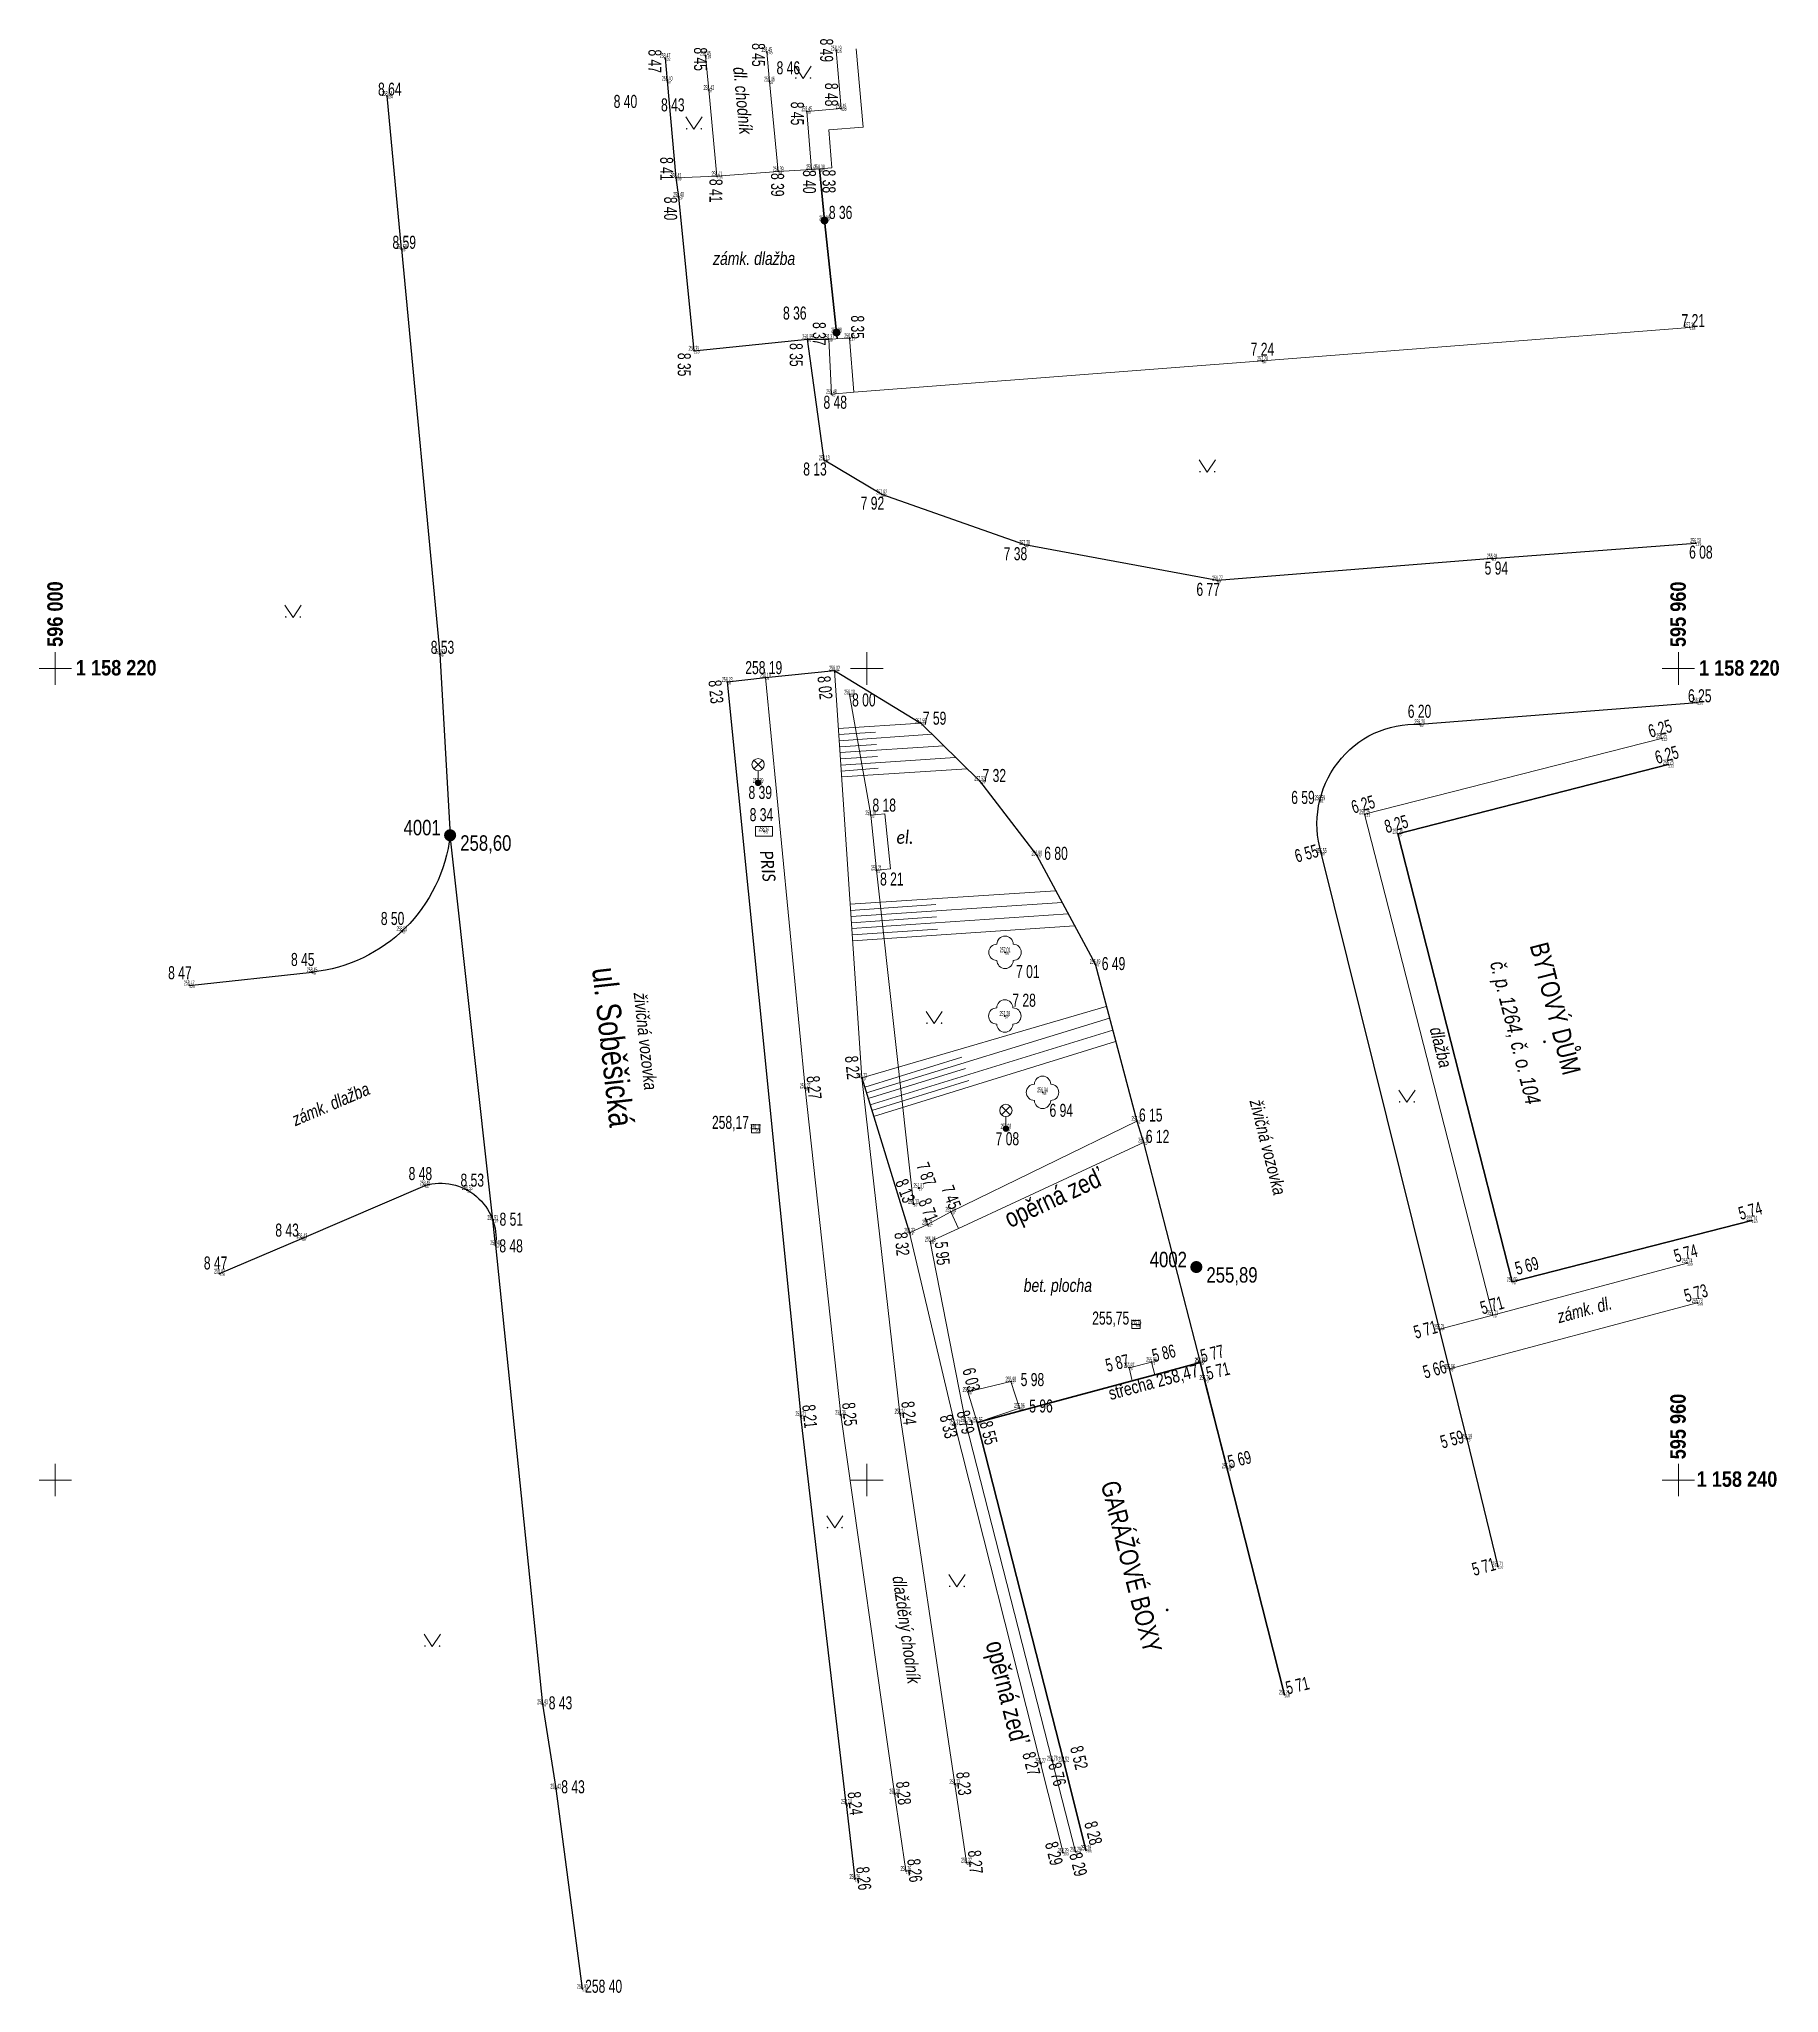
# Paper-space layout 'Tisk A3' of a CAD drawing. Header units: metres. Extents: x -596000.4 to -595919.5, y -1158258.2 to -1158204.3.
# Drawn here: x -596000.4 to -595957.52, y -1158252.64 to -1158204.49 of the extents above; entities that cross this region are included whole.
import ezdxf
from ezdxf.enums import TextEntityAlignment as Align

# ---------------------------------------------------------------- set-up
doc = ezdxf.new("R2010")
doc.units = ezdxf.units.M
doc.header["$MEASUREMENT"] = 0
for name, color, linetype, lineweight in [('GS01-body-BP+PMS-buňky', 7, 'Continuous', 0), ('GS02-hranice-jiné komunikace', 7, 'Continuous', 0), ('GS02-hranice-ostatní', 7, 'Continuous', 0), ('GS02-hranice-plochy zpevněné', 7, 'Continuous', 0), ('GS02-hranice-rozhrady', 7, 'Continuous', 0), ('GS02-hranice-vozovky', 7, 'Continuous', 0), ('GS03-plochy nezpevněné-buňky', 7, 'Continuous', 0), ('GS03-stromy', 7, 'Continuous', 0), ('GS04-objekty-buňky', 7, 'Continuous', 0), ('GS04-objekty-linie', 7, 'Continuous', 0), ('GS04-objekty-ostatní', 7, 'Continuous', 0), ('GS04-objekty-vstupy', 7, 'Continuous', 0), ('GS05-doprava-zábrany', 7, 'Continuous', 0), ('GS06-sítě-kanalizace_DEST', 7, 'Continuous', 0), ('GS06-sítě-sdělovací vedení', 7, 'Continuous', 0), ('GS06-sítě-silové vedení_NEROZ', 7, 'Continuous', 0), ('GS06-sítě-veřejné osvětlení', 7, 'Continuous', 0), ('GS09-výškopis-body podrobné-buňky-TISK', 7, 'Continuous', 0), ('GS09-výškopis-body podrobné-výšky-TISK', 7, 'Continuous', 0), ('GS09-výškopis-body-BP+PMS-výšky', 7, 'Continuous', 0), ('GS09-výškopis-hrany svahů', 7, 'Continuous', 0), ('GS09-výškopis-kóty na objektech-buňky', 7, 'Continuous', 0), ('GS09-výškopis-objekty-výšky', 7, 'Continuous', 0), ('GS09-výškopis-šrafy svahů', 7, 'Continuous', 0), ('GS10-popis-body-BP+PMS-čísla', 7, 'Continuous', 0), ('GS10-popis-budovy-čísla popisná a orientační', 7, 'Continuous', 0), ('GS10-popis-názvy ulic', 7, 'Continuous', 0), ('GS10-popis-objekty', 7, 'Continuous', 0), ('GS10-popis-plochy', 7, 'Continuous', 0), ('GS11-výkres-průsečíky+rohy ML', 7, 'Continuous', 0), ('GS11-výkres-průsečíky-souřadnice', 7, 'Continuous', 0)]:
    doc.layers.add(name, color=color, linetype=linetype, lineweight=lineweight)
for name, color, linetype, lineweight, plot in [('GS01-body-info', 7, 'Continuous', 0, False), ('GS01-body-poloha', 7, 'Continuous', 0, False), ('GS01-body-čísla', 7, 'Continuous', 0, False), ('GS09-výškopis-body podrobné-buňky', 7, 'Continuous', 0, False), ('GS09-výškopis-body podrobné-výšky', 7, 'Continuous', 0, False)]:
    doc.layers.add(name, color=color, linetype=linetype, lineweight=lineweight, plot=plot)
doc.styles.add('Style-Arial', font='arialbd.ttf')
doc.styles.add('Style-Arial Narrow', font='ARIALN.TTF')
doc.styles.add('Style-Arial Narrow IF', font='ARIALNI.TTF')
doc.styles.add('Style-Calibri IF', font='calibrii.ttf')

# ---------------------------------------------------------------- blocks, each defined once
blk = doc.blocks.new('6.560')
at = {"layer": 'GS06-sítě-veřejné osvětlení', "linetype": 'Continuous', "lineweight": 0}
h = blk.add_hatch(color=1, dxfattribs=at)
edge = h.paths.add_edge_path()
edge.add_arc((0, 0), 0.0004, 0, 360)
at = {"layer": 'GS06-sítě-veřejné osvětlení', "color": 1, "linetype": 'Continuous', "lineweight": 0}
for p, q in [((-0.00053, 0.00172), (0.00053, 0.00278)), ((-0.00053, 0.00278), (0.00053, 0.00172)), ((0, 0.0015), (0, 0.0004))]:
    blk.add_line(p, q, dxfattribs=at)
blk.add_circle((0, 0.00225), 0.00075, dxfattribs=at)
blk = doc.blocks.new('6.560_1')
at = {"layer": 'GS06-sítě-veřejné osvětlení', "linetype": 'Continuous', "lineweight": 0}
h = blk.add_hatch(color=1, dxfattribs=at)
edge = h.paths.add_edge_path()
edge.add_arc((0, 0), 0.0004, 0, 360)
at = {"layer": 'GS06-sítě-veřejné osvětlení', "color": 1, "linetype": 'Continuous', "lineweight": 0}
for p, q in [((-0.00053, 0.00172), (0.00053, 0.00278)), ((-0.00053, 0.00278), (0.00053, 0.00172)), ((0, 0.0015), (0, 0.0004))]:
    blk.add_line(p, q, dxfattribs=at)
blk.add_circle((0, 0.00225), 0.00075, dxfattribs=at)
blk = doc.blocks.new('6.30')
at = {"layer": 'GS06-sítě-kanalizace_DEST', "color": 3, "linetype": 'Continuous', "lineweight": 0}
blk.add_line((-0.0005, 0), (0.0005, 0), dxfattribs=at)
blk.add_3dface([(-0.0005, 0.0005), (0.0005, 0.0005), (0.0005, -0.0005), (-0.0005, -0.0005)], dxfattribs=at)
blk = doc.blocks.new('6.30_1')
at = {"layer": 'GS06-sítě-kanalizace_DEST', "color": 3, "linetype": 'Continuous', "lineweight": 0}
blk.add_line((-0.0005, 0), (0.0005, 0), dxfattribs=at)
blk.add_3dface([(-0.0005, 0.0005), (0.0005, 0.0005), (0.0005, -0.0005), (-0.0005, -0.0005)], dxfattribs=at)
blk = doc.blocks.new('3.13')
at = {"layer": 'GS03-stromy', "linetype": 'Continuous', "lineweight": 0}
h = blk.add_hatch(color=96, dxfattribs=at)
edge = h.paths.add_edge_path()
edge.add_arc((0, 0), 0.0001, 0, 360)
at = {"layer": 'GS03-stromy', "color": 96, "linetype": 'Continuous', "lineweight": 0}
for centre, start, end in [((-0.001, 0), 90, 270), ((0, 0.001), 0, 180), ((0.001, 0), 270, 90), ((0, -0.001), 180, 0)]:
    blk.add_arc(centre, 0.001, start, end, dxfattribs=at)
blk = doc.blocks.new('3.13_1')
at = {"layer": 'GS03-stromy', "linetype": 'Continuous', "lineweight": 0}
h = blk.add_hatch(color=96, dxfattribs=at)
edge = h.paths.add_edge_path()
edge.add_arc((0, 0), 0.0001, 0, 360)
at = {"layer": 'GS03-stromy', "color": 96, "linetype": 'Continuous', "lineweight": 0}
for centre, start, end in [((-0.001, 0), 90, 270), ((0, 0.001), 0, 180), ((0.001, 0), 270, 90), ((0, -0.001), 180, 0)]:
    blk.add_arc(centre, 0.001, start, end, dxfattribs=at)
blk = doc.blocks.new('3.13_2')
at = {"layer": 'GS03-stromy', "linetype": 'Continuous', "lineweight": 0}
h = blk.add_hatch(color=96, dxfattribs=at)
edge = h.paths.add_edge_path()
edge.add_arc((0, 0), 0.0001, 0, 360)
at = {"layer": 'GS03-stromy', "color": 96, "linetype": 'Continuous', "lineweight": 0}
for centre, start, end in [((-0.001, 0), 90, 270), ((0, 0.001), 0, 180), ((0.001, 0), 270, 90), ((0, -0.001), 180, 0)]:
    blk.add_arc(centre, 0.001, start, end, dxfattribs=at)
blk = doc.blocks.new('9.12')
at = {"layer": 'GS09-výškopis-body podrobné-buňky', "linetype": 'Continuous', "lineweight": 0}
h = blk.add_hatch(color=32, dxfattribs=at)
edge = h.paths.add_edge_path()
edge.add_arc((0, 0), 0.00015, 0, 360)
blk = doc.blocks.new('9.12_1')
at = {"layer": 'GS09-výškopis-body podrobné-buňky', "linetype": 'Continuous', "lineweight": 0}
h = blk.add_hatch(color=32, dxfattribs=at)
edge = h.paths.add_edge_path()
edge.add_arc((0, 0), 0.00015, 0, 360)
blk = doc.blocks.new('9.12_2')
at = {"layer": 'GS09-výškopis-body podrobné-buňky', "linetype": 'Continuous', "lineweight": 0}
h = blk.add_hatch(color=32, dxfattribs=at)
edge = h.paths.add_edge_path()
edge.add_arc((0, 0), 0.00015, 0, 360)
blk = doc.blocks.new('9.12_3')
at = {"layer": 'GS09-výškopis-body podrobné-buňky', "linetype": 'Continuous', "lineweight": 0}
h = blk.add_hatch(color=32, dxfattribs=at)
edge = h.paths.add_edge_path()
edge.add_arc((0, 0), 0.00015, 0, 360)
blk = doc.blocks.new('9.12_4')
at = {"layer": 'GS09-výškopis-body podrobné-buňky', "linetype": 'Continuous', "lineweight": 0}
h = blk.add_hatch(color=32, dxfattribs=at)
edge = h.paths.add_edge_path()
edge.add_arc((0, 0), 0.00015, 0, 360)
blk = doc.blocks.new('9.12_5')
at = {"layer": 'GS09-výškopis-body podrobné-buňky', "linetype": 'Continuous', "lineweight": 0}
h = blk.add_hatch(color=32, dxfattribs=at)
edge = h.paths.add_edge_path()
edge.add_arc((0, 0), 0.00015, 0, 360)
blk = doc.blocks.new('9.12_6')
at = {"layer": 'GS09-výškopis-body podrobné-buňky', "linetype": 'Continuous', "lineweight": 0}
h = blk.add_hatch(color=32, dxfattribs=at)
edge = h.paths.add_edge_path()
edge.add_arc((0, 0), 0.00015, 0, 360)
blk = doc.blocks.new('9.12_7')
at = {"layer": 'GS09-výškopis-body podrobné-buňky', "linetype": 'Continuous', "lineweight": 0}
h = blk.add_hatch(color=32, dxfattribs=at)
edge = h.paths.add_edge_path()
edge.add_arc((0, 0), 0.00015, 0, 360)
blk = doc.blocks.new('9.12_8')
at = {"layer": 'GS09-výškopis-body podrobné-buňky', "linetype": 'Continuous', "lineweight": 0}
h = blk.add_hatch(color=32, dxfattribs=at)
edge = h.paths.add_edge_path()
edge.add_arc((0, 0), 0.00015, 0, 360)
blk = doc.blocks.new('9.12_9')
at = {"layer": 'GS09-výškopis-body podrobné-buňky', "linetype": 'Continuous', "lineweight": 0}
h = blk.add_hatch(color=32, dxfattribs=at)
edge = h.paths.add_edge_path()
edge.add_arc((0, 0), 0.00015, 0, 360)
blk = doc.blocks.new('9.12_10')
at = {"layer": 'GS09-výškopis-body podrobné-buňky', "linetype": 'Continuous', "lineweight": 0}
h = blk.add_hatch(color=32, dxfattribs=at)
edge = h.paths.add_edge_path()
edge.add_arc((0, 0), 0.00015, 0, 360)
blk = doc.blocks.new('9.12_11')
at = {"layer": 'GS09-výškopis-body podrobné-buňky', "linetype": 'Continuous', "lineweight": 0}
h = blk.add_hatch(color=32, dxfattribs=at)
edge = h.paths.add_edge_path()
edge.add_arc((0, 0), 0.00015, 0, 360)
blk = doc.blocks.new('9.12_12')
at = {"layer": 'GS09-výškopis-body podrobné-buňky', "linetype": 'Continuous', "lineweight": 0}
h = blk.add_hatch(color=32, dxfattribs=at)
edge = h.paths.add_edge_path()
edge.add_arc((0, 0), 0.00015, 0, 360)
blk = doc.blocks.new('9.12_13')
at = {"layer": 'GS09-výškopis-body podrobné-buňky', "linetype": 'Continuous', "lineweight": 0}
h = blk.add_hatch(color=32, dxfattribs=at)
edge = h.paths.add_edge_path()
edge.add_arc((0, 0), 0.00015, 0, 360)
blk = doc.blocks.new('9.12_14')
at = {"layer": 'GS09-výškopis-body podrobné-buňky', "linetype": 'Continuous', "lineweight": 0}
h = blk.add_hatch(color=32, dxfattribs=at)
edge = h.paths.add_edge_path()
edge.add_arc((0, 0), 0.00015, 0, 360)
blk = doc.blocks.new('9.12_15')
at = {"layer": 'GS09-výškopis-body podrobné-buňky', "linetype": 'Continuous', "lineweight": 0}
h = blk.add_hatch(color=32, dxfattribs=at)
edge = h.paths.add_edge_path()
edge.add_arc((0, 0), 0.00015, 0, 360)
blk = doc.blocks.new('9.12_16')
at = {"layer": 'GS09-výškopis-body podrobné-buňky', "linetype": 'Continuous', "lineweight": 0}
h = blk.add_hatch(color=32, dxfattribs=at)
edge = h.paths.add_edge_path()
edge.add_arc((0, 0), 0.00015, 0, 360)
blk = doc.blocks.new('9.12_17')
at = {"layer": 'GS09-výškopis-body podrobné-buňky', "linetype": 'Continuous', "lineweight": 0}
h = blk.add_hatch(color=32, dxfattribs=at)
edge = h.paths.add_edge_path()
edge.add_arc((0, 0), 0.00015, 0, 360)
blk = doc.blocks.new('9.12_18')
at = {"layer": 'GS09-výškopis-body podrobné-buňky', "linetype": 'Continuous', "lineweight": 0}
h = blk.add_hatch(color=32, dxfattribs=at)
edge = h.paths.add_edge_path()
edge.add_arc((0, 0), 0.00015, 0, 360)
blk = doc.blocks.new('9.12_19')
at = {"layer": 'GS09-výškopis-body podrobné-buňky', "linetype": 'Continuous', "lineweight": 0}
h = blk.add_hatch(color=32, dxfattribs=at)
edge = h.paths.add_edge_path()
edge.add_arc((0, 0), 0.00015, 0, 360)
blk = doc.blocks.new('9.12_20')
at = {"layer": 'GS09-výškopis-body podrobné-buňky', "linetype": 'Continuous', "lineweight": 0}
h = blk.add_hatch(color=32, dxfattribs=at)
edge = h.paths.add_edge_path()
edge.add_arc((0, 0), 0.00015, 0, 360)
blk = doc.blocks.new('9.12_21')
at = {"layer": 'GS09-výškopis-body podrobné-buňky', "linetype": 'Continuous', "lineweight": 0}
h = blk.add_hatch(color=32, dxfattribs=at)
edge = h.paths.add_edge_path()
edge.add_arc((0, 0), 0.00015, 0, 360)
blk = doc.blocks.new('9.12_22')
at = {"layer": 'GS09-výškopis-body podrobné-buňky', "linetype": 'Continuous', "lineweight": 0}
h = blk.add_hatch(color=32, dxfattribs=at)
edge = h.paths.add_edge_path()
edge.add_arc((0, 0), 0.00015, 0, 360)
blk = doc.blocks.new('9.12_23')
at = {"layer": 'GS09-výškopis-body podrobné-buňky', "linetype": 'Continuous', "lineweight": 0}
h = blk.add_hatch(color=32, dxfattribs=at)
edge = h.paths.add_edge_path()
edge.add_arc((0, 0), 0.00015, 0, 360)
blk = doc.blocks.new('9.12_24')
at = {"layer": 'GS09-výškopis-body podrobné-buňky', "linetype": 'Continuous', "lineweight": 0}
h = blk.add_hatch(color=32, dxfattribs=at)
edge = h.paths.add_edge_path()
edge.add_arc((0, 0), 0.00015, 0, 360)
blk = doc.blocks.new('9.12_25')
at = {"layer": 'GS09-výškopis-body podrobné-buňky', "linetype": 'Continuous', "lineweight": 0}
h = blk.add_hatch(color=32, dxfattribs=at)
edge = h.paths.add_edge_path()
edge.add_arc((0, 0), 0.00015, 0, 360)
blk = doc.blocks.new('9.12_26')
at = {"layer": 'GS09-výškopis-body podrobné-buňky', "linetype": 'Continuous', "lineweight": 0}
h = blk.add_hatch(color=32, dxfattribs=at)
edge = h.paths.add_edge_path()
edge.add_arc((0, 0), 0.00015, 0, 360)
blk = doc.blocks.new('9.12_27')
at = {"layer": 'GS09-výškopis-body podrobné-buňky', "linetype": 'Continuous', "lineweight": 0}
h = blk.add_hatch(color=32, dxfattribs=at)
edge = h.paths.add_edge_path()
edge.add_arc((0, 0), 0.00015, 0, 360)
blk = doc.blocks.new('9.12_28')
at = {"layer": 'GS09-výškopis-body podrobné-buňky', "linetype": 'Continuous', "lineweight": 0}
h = blk.add_hatch(color=32, dxfattribs=at)
edge = h.paths.add_edge_path()
edge.add_arc((0, 0), 0.00015, 0, 360)
blk = doc.blocks.new('9.12_29')
at = {"layer": 'GS09-výškopis-body podrobné-buňky', "linetype": 'Continuous', "lineweight": 0}
h = blk.add_hatch(color=32, dxfattribs=at)
edge = h.paths.add_edge_path()
edge.add_arc((0, 0), 0.00015, 0, 360)
blk = doc.blocks.new('9.12_30')
at = {"layer": 'GS09-výškopis-body podrobné-buňky', "linetype": 'Continuous', "lineweight": 0}
h = blk.add_hatch(color=32, dxfattribs=at)
edge = h.paths.add_edge_path()
edge.add_arc((0, 0), 0.00015, 0, 360)
blk = doc.blocks.new('9.12_31')
at = {"layer": 'GS09-výškopis-body podrobné-buňky', "linetype": 'Continuous', "lineweight": 0}
h = blk.add_hatch(color=32, dxfattribs=at)
edge = h.paths.add_edge_path()
edge.add_arc((0, 0), 0.00015, 0, 360)
blk = doc.blocks.new('9.12_32')
at = {"layer": 'GS09-výškopis-body podrobné-buňky', "linetype": 'Continuous', "lineweight": 0}
h = blk.add_hatch(color=32, dxfattribs=at)
edge = h.paths.add_edge_path()
edge.add_arc((0, 0), 0.00015, 0, 360)
blk = doc.blocks.new('9.12_33')
at = {"layer": 'GS09-výškopis-body podrobné-buňky', "linetype": 'Continuous', "lineweight": 0}
h = blk.add_hatch(color=32, dxfattribs=at)
edge = h.paths.add_edge_path()
edge.add_arc((0, 0), 0.00015, 0, 360)
blk = doc.blocks.new('9.12_34')
at = {"layer": 'GS09-výškopis-body podrobné-buňky', "linetype": 'Continuous', "lineweight": 0}
h = blk.add_hatch(color=32, dxfattribs=at)
edge = h.paths.add_edge_path()
edge.add_arc((0, 0), 0.00015, 0, 360)
blk = doc.blocks.new('9.12_35')
at = {"layer": 'GS09-výškopis-body podrobné-buňky', "linetype": 'Continuous', "lineweight": 0}
h = blk.add_hatch(color=32, dxfattribs=at)
edge = h.paths.add_edge_path()
edge.add_arc((0, 0), 0.00015, 0, 360)
blk = doc.blocks.new('9.12_36')
at = {"layer": 'GS09-výškopis-body podrobné-buňky', "linetype": 'Continuous', "lineweight": 0}
h = blk.add_hatch(color=32, dxfattribs=at)
edge = h.paths.add_edge_path()
edge.add_arc((0, 0), 0.00015, 0, 360)
blk = doc.blocks.new('9.12_37')
at = {"layer": 'GS09-výškopis-body podrobné-buňky', "linetype": 'Continuous', "lineweight": 0}
h = blk.add_hatch(color=32, dxfattribs=at)
edge = h.paths.add_edge_path()
edge.add_arc((0, 0), 0.00015, 0, 360)
blk = doc.blocks.new('9.12_38')
at = {"layer": 'GS09-výškopis-body podrobné-buňky', "linetype": 'Continuous', "lineweight": 0}
h = blk.add_hatch(color=32, dxfattribs=at)
edge = h.paths.add_edge_path()
edge.add_arc((0, 0), 0.00015, 0, 360)
blk = doc.blocks.new('9.12_39')
at = {"layer": 'GS09-výškopis-body podrobné-buňky', "linetype": 'Continuous', "lineweight": 0}
h = blk.add_hatch(color=32, dxfattribs=at)
edge = h.paths.add_edge_path()
edge.add_arc((0, 0), 0.00015, 0, 360)
blk = doc.blocks.new('9.12_40')
at = {"layer": 'GS09-výškopis-body podrobné-buňky', "linetype": 'Continuous', "lineweight": 0}
h = blk.add_hatch(color=32, dxfattribs=at)
edge = h.paths.add_edge_path()
edge.add_arc((0, 0), 0.00015, 0, 360)
blk = doc.blocks.new('9.12_41')
at = {"layer": 'GS09-výškopis-body podrobné-buňky', "linetype": 'Continuous', "lineweight": 0}
h = blk.add_hatch(color=32, dxfattribs=at)
edge = h.paths.add_edge_path()
edge.add_arc((0, 0), 0.00015, 0, 360)
blk = doc.blocks.new('9.12_42')
at = {"layer": 'GS09-výškopis-body podrobné-buňky', "linetype": 'Continuous', "lineweight": 0}
h = blk.add_hatch(color=32, dxfattribs=at)
edge = h.paths.add_edge_path()
edge.add_arc((0, 0), 0.00015, 0, 360)
blk = doc.blocks.new('9.12_43')
at = {"layer": 'GS09-výškopis-body podrobné-buňky', "linetype": 'Continuous', "lineweight": 0}
h = blk.add_hatch(color=32, dxfattribs=at)
edge = h.paths.add_edge_path()
edge.add_arc((0, 0), 0.00015, 0, 360)
blk = doc.blocks.new('9.12_44')
at = {"layer": 'GS09-výškopis-body podrobné-buňky', "linetype": 'Continuous', "lineweight": 0}
h = blk.add_hatch(color=32, dxfattribs=at)
edge = h.paths.add_edge_path()
edge.add_arc((0, 0), 0.00015, 0, 360)
blk = doc.blocks.new('9.12_45')
at = {"layer": 'GS09-výškopis-body podrobné-buňky', "linetype": 'Continuous', "lineweight": 0}
h = blk.add_hatch(color=32, dxfattribs=at)
edge = h.paths.add_edge_path()
edge.add_arc((0, 0), 0.00015, 0, 360)
blk = doc.blocks.new('9.12_46')
at = {"layer": 'GS09-výškopis-body podrobné-buňky', "linetype": 'Continuous', "lineweight": 0}
h = blk.add_hatch(color=32, dxfattribs=at)
edge = h.paths.add_edge_path()
edge.add_arc((0, 0), 0.00015, 0, 360)
blk = doc.blocks.new('9.12_47')
at = {"layer": 'GS09-výškopis-body podrobné-buňky', "linetype": 'Continuous', "lineweight": 0}
h = blk.add_hatch(color=32, dxfattribs=at)
edge = h.paths.add_edge_path()
edge.add_arc((0, 0), 0.00015, 0, 360)
blk = doc.blocks.new('9.12_48')
at = {"layer": 'GS09-výškopis-body podrobné-buňky', "linetype": 'Continuous', "lineweight": 0}
h = blk.add_hatch(color=32, dxfattribs=at)
edge = h.paths.add_edge_path()
edge.add_arc((0, 0), 0.00015, 0, 360)
blk = doc.blocks.new('9.12_49')
at = {"layer": 'GS09-výškopis-body podrobné-buňky', "linetype": 'Continuous', "lineweight": 0}
h = blk.add_hatch(color=32, dxfattribs=at)
edge = h.paths.add_edge_path()
edge.add_arc((0, 0), 0.00015, 0, 360)
blk = doc.blocks.new('9.12_50')
at = {"layer": 'GS09-výškopis-body podrobné-buňky', "linetype": 'Continuous', "lineweight": 0}
h = blk.add_hatch(color=32, dxfattribs=at)
edge = h.paths.add_edge_path()
edge.add_arc((0, 0), 0.00015, 0, 360)
blk = doc.blocks.new('9.12_51')
at = {"layer": 'GS09-výškopis-body podrobné-buňky', "linetype": 'Continuous', "lineweight": 0}
h = blk.add_hatch(color=32, dxfattribs=at)
edge = h.paths.add_edge_path()
edge.add_arc((0, 0), 0.00015, 0, 360)
blk = doc.blocks.new('9.12_52')
at = {"layer": 'GS09-výškopis-body podrobné-buňky', "linetype": 'Continuous', "lineweight": 0}
h = blk.add_hatch(color=32, dxfattribs=at)
edge = h.paths.add_edge_path()
edge.add_arc((0, 0), 0.00015, 0, 360)
blk = doc.blocks.new('9.12_53')
at = {"layer": 'GS09-výškopis-body podrobné-buňky', "linetype": 'Continuous', "lineweight": 0}
h = blk.add_hatch(color=32, dxfattribs=at)
edge = h.paths.add_edge_path()
edge.add_arc((0, 0), 0.00015, 0, 360)
blk = doc.blocks.new('9.12_54')
at = {"layer": 'GS09-výškopis-body podrobné-buňky', "linetype": 'Continuous', "lineweight": 0}
h = blk.add_hatch(color=32, dxfattribs=at)
edge = h.paths.add_edge_path()
edge.add_arc((0, 0), 0.00015, 0, 360)
blk = doc.blocks.new('9.12_55')
at = {"layer": 'GS09-výškopis-body podrobné-buňky', "linetype": 'Continuous', "lineweight": 0}
h = blk.add_hatch(color=32, dxfattribs=at)
edge = h.paths.add_edge_path()
edge.add_arc((0, 0), 0.00015, 0, 360)
blk = doc.blocks.new('9.12_56')
at = {"layer": 'GS09-výškopis-body podrobné-buňky', "linetype": 'Continuous', "lineweight": 0}
h = blk.add_hatch(color=32, dxfattribs=at)
edge = h.paths.add_edge_path()
edge.add_arc((0, 0), 0.00015, 0, 360)
blk = doc.blocks.new('9.12_57')
at = {"layer": 'GS09-výškopis-body podrobné-buňky', "linetype": 'Continuous', "lineweight": 0}
h = blk.add_hatch(color=32, dxfattribs=at)
edge = h.paths.add_edge_path()
edge.add_arc((0, 0), 0.00015, 0, 360)
blk = doc.blocks.new('9.12_58')
at = {"layer": 'GS09-výškopis-body podrobné-buňky', "linetype": 'Continuous', "lineweight": 0}
h = blk.add_hatch(color=32, dxfattribs=at)
edge = h.paths.add_edge_path()
edge.add_arc((0, 0), 0.00015, 0, 360)
blk = doc.blocks.new('9.12_59')
at = {"layer": 'GS09-výškopis-body podrobné-buňky', "linetype": 'Continuous', "lineweight": 0}
h = blk.add_hatch(color=32, dxfattribs=at)
edge = h.paths.add_edge_path()
edge.add_arc((0, 0), 0.00015, 0, 360)
blk = doc.blocks.new('9.12_60')
at = {"layer": 'GS09-výškopis-body podrobné-buňky', "linetype": 'Continuous', "lineweight": 0}
h = blk.add_hatch(color=32, dxfattribs=at)
edge = h.paths.add_edge_path()
edge.add_arc((0, 0), 0.00015, 0, 360)
blk = doc.blocks.new('9.12_61')
at = {"layer": 'GS09-výškopis-body podrobné-buňky', "linetype": 'Continuous', "lineweight": 0}
h = blk.add_hatch(color=32, dxfattribs=at)
edge = h.paths.add_edge_path()
edge.add_arc((0, 0), 0.00015, 0, 360)
blk = doc.blocks.new('9.12_62')
at = {"layer": 'GS09-výškopis-body podrobné-buňky', "linetype": 'Continuous', "lineweight": 0}
h = blk.add_hatch(color=32, dxfattribs=at)
edge = h.paths.add_edge_path()
edge.add_arc((0, 0), 0.00015, 0, 360)
blk = doc.blocks.new('9.12_63')
at = {"layer": 'GS09-výškopis-body podrobné-buňky', "linetype": 'Continuous', "lineweight": 0}
h = blk.add_hatch(color=32, dxfattribs=at)
edge = h.paths.add_edge_path()
edge.add_arc((0, 0), 0.00015, 0, 360)
blk = doc.blocks.new('9.12_64')
at = {"layer": 'GS09-výškopis-body podrobné-buňky', "linetype": 'Continuous', "lineweight": 0}
h = blk.add_hatch(color=32, dxfattribs=at)
edge = h.paths.add_edge_path()
edge.add_arc((0, 0), 0.00015, 0, 360)
blk = doc.blocks.new('9.12_65')
at = {"layer": 'GS09-výškopis-body podrobné-buňky', "linetype": 'Continuous', "lineweight": 0}
h = blk.add_hatch(color=32, dxfattribs=at)
edge = h.paths.add_edge_path()
edge.add_arc((0, 0), 0.00015, 0, 360)
blk = doc.blocks.new('9.12_66')
at = {"layer": 'GS09-výškopis-body podrobné-buňky', "linetype": 'Continuous', "lineweight": 0}
h = blk.add_hatch(color=32, dxfattribs=at)
edge = h.paths.add_edge_path()
edge.add_arc((0, 0), 0.00015, 0, 360)
blk = doc.blocks.new('9.12_67')
at = {"layer": 'GS09-výškopis-body podrobné-buňky', "linetype": 'Continuous', "lineweight": 0}
h = blk.add_hatch(color=32, dxfattribs=at)
edge = h.paths.add_edge_path()
edge.add_arc((0, 0), 0.00015, 0, 360)
blk = doc.blocks.new('9.12_68')
at = {"layer": 'GS09-výškopis-body podrobné-buňky', "linetype": 'Continuous', "lineweight": 0}
h = blk.add_hatch(color=32, dxfattribs=at)
edge = h.paths.add_edge_path()
edge.add_arc((0, 0), 0.00015, 0, 360)
blk = doc.blocks.new('9.12_69')
at = {"layer": 'GS09-výškopis-body podrobné-buňky', "linetype": 'Continuous', "lineweight": 0}
h = blk.add_hatch(color=32, dxfattribs=at)
edge = h.paths.add_edge_path()
edge.add_arc((0, 0), 0.00015, 0, 360)
blk = doc.blocks.new('9.12_70')
at = {"layer": 'GS09-výškopis-body podrobné-buňky', "linetype": 'Continuous', "lineweight": 0}
h = blk.add_hatch(color=32, dxfattribs=at)
edge = h.paths.add_edge_path()
edge.add_arc((0, 0), 0.00015, 0, 360)
blk = doc.blocks.new('9.12_71')
at = {"layer": 'GS09-výškopis-body podrobné-buňky', "linetype": 'Continuous', "lineweight": 0}
h = blk.add_hatch(color=32, dxfattribs=at)
edge = h.paths.add_edge_path()
edge.add_arc((0, 0), 0.00015, 0, 360)
blk = doc.blocks.new('9.12_72')
at = {"layer": 'GS09-výškopis-body podrobné-buňky', "linetype": 'Continuous', "lineweight": 0}
h = blk.add_hatch(color=32, dxfattribs=at)
edge = h.paths.add_edge_path()
edge.add_arc((0, 0), 0.00015, 0, 360)
blk = doc.blocks.new('9.12_73')
at = {"layer": 'GS09-výškopis-body podrobné-buňky', "linetype": 'Continuous', "lineweight": 0}
h = blk.add_hatch(color=32, dxfattribs=at)
edge = h.paths.add_edge_path()
edge.add_arc((0, 0), 0.00015, 0, 360)
blk = doc.blocks.new('9.12_74')
at = {"layer": 'GS09-výškopis-body podrobné-buňky', "linetype": 'Continuous', "lineweight": 0}
h = blk.add_hatch(color=32, dxfattribs=at)
edge = h.paths.add_edge_path()
edge.add_arc((0, 0), 0.00015, 0, 360)
blk = doc.blocks.new('9.12_75')
at = {"layer": 'GS09-výškopis-body podrobné-buňky', "linetype": 'Continuous', "lineweight": 0}
h = blk.add_hatch(color=32, dxfattribs=at)
edge = h.paths.add_edge_path()
edge.add_arc((0, 0), 0.00015, 0, 360)
blk = doc.blocks.new('9.12_76')
at = {"layer": 'GS09-výškopis-body podrobné-buňky', "linetype": 'Continuous', "lineweight": 0}
h = blk.add_hatch(color=32, dxfattribs=at)
edge = h.paths.add_edge_path()
edge.add_arc((0, 0), 0.00015, 0, 360)
blk = doc.blocks.new('9.12_77')
at = {"layer": 'GS09-výškopis-body podrobné-buňky', "linetype": 'Continuous', "lineweight": 0}
h = blk.add_hatch(color=32, dxfattribs=at)
edge = h.paths.add_edge_path()
edge.add_arc((0, 0), 0.00015, 0, 360)
blk = doc.blocks.new('9.12_78')
at = {"layer": 'GS09-výškopis-body podrobné-buňky', "linetype": 'Continuous', "lineweight": 0}
h = blk.add_hatch(color=32, dxfattribs=at)
edge = h.paths.add_edge_path()
edge.add_arc((0, 0), 0.00015, 0, 360)
blk = doc.blocks.new('9.12_79')
at = {"layer": 'GS09-výškopis-body podrobné-buňky', "linetype": 'Continuous', "lineweight": 0}
h = blk.add_hatch(color=32, dxfattribs=at)
edge = h.paths.add_edge_path()
edge.add_arc((0, 0), 0.00015, 0, 360)
blk = doc.blocks.new('9.12_80')
at = {"layer": 'GS09-výškopis-body podrobné-buňky', "linetype": 'Continuous', "lineweight": 0}
h = blk.add_hatch(color=32, dxfattribs=at)
edge = h.paths.add_edge_path()
edge.add_arc((0, 0), 0.00015, 0, 360)
blk = doc.blocks.new('9.12_81')
at = {"layer": 'GS09-výškopis-body podrobné-buňky', "linetype": 'Continuous', "lineweight": 0}
h = blk.add_hatch(color=32, dxfattribs=at)
edge = h.paths.add_edge_path()
edge.add_arc((0, 0), 0.00015, 0, 360)
blk = doc.blocks.new('9.12_82')
at = {"layer": 'GS09-výškopis-body podrobné-buňky', "linetype": 'Continuous', "lineweight": 0}
h = blk.add_hatch(color=32, dxfattribs=at)
edge = h.paths.add_edge_path()
edge.add_arc((0, 0), 0.00015, 0, 360)
blk = doc.blocks.new('9.12_83')
at = {"layer": 'GS09-výškopis-body podrobné-buňky', "linetype": 'Continuous', "lineweight": 0}
h = blk.add_hatch(color=32, dxfattribs=at)
edge = h.paths.add_edge_path()
edge.add_arc((0, 0), 0.00015, 0, 360)
blk = doc.blocks.new('9.12_84')
at = {"layer": 'GS09-výškopis-body podrobné-buňky', "linetype": 'Continuous', "lineweight": 0}
h = blk.add_hatch(color=32, dxfattribs=at)
edge = h.paths.add_edge_path()
edge.add_arc((0, 0), 0.00015, 0, 360)
blk = doc.blocks.new('9.12_85')
at = {"layer": 'GS09-výškopis-body podrobné-buňky', "linetype": 'Continuous', "lineweight": 0}
h = blk.add_hatch(color=32, dxfattribs=at)
edge = h.paths.add_edge_path()
edge.add_arc((0, 0), 0.00015, 0, 360)
blk = doc.blocks.new('9.12_86')
at = {"layer": 'GS09-výškopis-body podrobné-buňky', "linetype": 'Continuous', "lineweight": 0}
h = blk.add_hatch(color=32, dxfattribs=at)
edge = h.paths.add_edge_path()
edge.add_arc((0, 0), 0.00015, 0, 360)
blk = doc.blocks.new('9.12_87')
at = {"layer": 'GS09-výškopis-body podrobné-buňky', "linetype": 'Continuous', "lineweight": 0}
h = blk.add_hatch(color=32, dxfattribs=at)
edge = h.paths.add_edge_path()
edge.add_arc((0, 0), 0.00015, 0, 360)
blk = doc.blocks.new('9.12_88')
at = {"layer": 'GS09-výškopis-body podrobné-buňky', "linetype": 'Continuous', "lineweight": 0}
h = blk.add_hatch(color=32, dxfattribs=at)
edge = h.paths.add_edge_path()
edge.add_arc((0, 0), 0.00015, 0, 360)
blk = doc.blocks.new('9.12_89')
at = {"layer": 'GS09-výškopis-body podrobné-buňky', "linetype": 'Continuous', "lineweight": 0}
h = blk.add_hatch(color=32, dxfattribs=at)
edge = h.paths.add_edge_path()
edge.add_arc((0, 0), 0.00015, 0, 360)
blk = doc.blocks.new('9.12_90')
at = {"layer": 'GS09-výškopis-body podrobné-buňky', "linetype": 'Continuous', "lineweight": 0}
h = blk.add_hatch(color=32, dxfattribs=at)
edge = h.paths.add_edge_path()
edge.add_arc((0, 0), 0.00015, 0, 360)
blk = doc.blocks.new('9.12_91')
at = {"layer": 'GS09-výškopis-body podrobné-buňky', "linetype": 'Continuous', "lineweight": 0}
h = blk.add_hatch(color=32, dxfattribs=at)
edge = h.paths.add_edge_path()
edge.add_arc((0, 0), 0.00015, 0, 360)
blk = doc.blocks.new('9.12_92')
at = {"layer": 'GS09-výškopis-body podrobné-buňky', "linetype": 'Continuous', "lineweight": 0}
h = blk.add_hatch(color=32, dxfattribs=at)
edge = h.paths.add_edge_path()
edge.add_arc((0, 0), 0.00015, 0, 360)
blk = doc.blocks.new('9.12_93')
at = {"layer": 'GS09-výškopis-body podrobné-buňky', "linetype": 'Continuous', "lineweight": 0}
h = blk.add_hatch(color=32, dxfattribs=at)
edge = h.paths.add_edge_path()
edge.add_arc((0, 0), 0.00015, 0, 360)
blk = doc.blocks.new('9.12_94')
at = {"layer": 'GS09-výškopis-body podrobné-buňky', "linetype": 'Continuous', "lineweight": 0}
h = blk.add_hatch(color=32, dxfattribs=at)
edge = h.paths.add_edge_path()
edge.add_arc((0, 0), 0.00015, 0, 360)
blk = doc.blocks.new('9.12_95')
at = {"layer": 'GS09-výškopis-body podrobné-buňky', "linetype": 'Continuous', "lineweight": 0}
h = blk.add_hatch(color=32, dxfattribs=at)
edge = h.paths.add_edge_path()
edge.add_arc((0, 0), 0.00015, 0, 360)
blk = doc.blocks.new('9.12_96')
at = {"layer": 'GS09-výškopis-body podrobné-buňky', "linetype": 'Continuous', "lineweight": 0}
h = blk.add_hatch(color=32, dxfattribs=at)
edge = h.paths.add_edge_path()
edge.add_arc((0, 0), 0.00015, 0, 360)
blk = doc.blocks.new('9.12_97')
at = {"layer": 'GS09-výškopis-body podrobné-buňky', "linetype": 'Continuous', "lineweight": 0}
h = blk.add_hatch(color=32, dxfattribs=at)
edge = h.paths.add_edge_path()
edge.add_arc((0, 0), 0.00015, 0, 360)
blk = doc.blocks.new('9.12_98')
at = {"layer": 'GS09-výškopis-body podrobné-buňky', "linetype": 'Continuous', "lineweight": 0}
h = blk.add_hatch(color=32, dxfattribs=at)
edge = h.paths.add_edge_path()
edge.add_arc((0, 0), 0.00015, 0, 360)
blk = doc.blocks.new('9.12_99')
at = {"layer": 'GS09-výškopis-body podrobné-buňky', "linetype": 'Continuous', "lineweight": 0}
h = blk.add_hatch(color=32, dxfattribs=at)
edge = h.paths.add_edge_path()
edge.add_arc((0, 0), 0.00015, 0, 360)
blk = doc.blocks.new('9.12_100')
at = {"layer": 'GS09-výškopis-body podrobné-buňky', "linetype": 'Continuous', "lineweight": 0}
h = blk.add_hatch(color=32, dxfattribs=at)
edge = h.paths.add_edge_path()
edge.add_arc((0, 0), 0.00015, 0, 360)
blk = doc.blocks.new('9.12_101')
at = {"layer": 'GS09-výškopis-body podrobné-buňky', "linetype": 'Continuous', "lineweight": 0}
h = blk.add_hatch(color=32, dxfattribs=at)
edge = h.paths.add_edge_path()
edge.add_arc((0, 0), 0.00015, 0, 360)
blk = doc.blocks.new('9.12_102')
at = {"layer": 'GS09-výškopis-body podrobné-buňky', "linetype": 'Continuous', "lineweight": 0}
h = blk.add_hatch(color=32, dxfattribs=at)
edge = h.paths.add_edge_path()
edge.add_arc((0, 0), 0.00015, 0, 360)
blk = doc.blocks.new('9.12_103')
at = {"layer": 'GS09-výškopis-body podrobné-buňky', "linetype": 'Continuous', "lineweight": 0}
h = blk.add_hatch(color=32, dxfattribs=at)
edge = h.paths.add_edge_path()
edge.add_arc((0, 0), 0.00015, 0, 360)
blk = doc.blocks.new('9.12_104')
at = {"layer": 'GS09-výškopis-body podrobné-buňky', "linetype": 'Continuous', "lineweight": 0}
h = blk.add_hatch(color=32, dxfattribs=at)
edge = h.paths.add_edge_path()
edge.add_arc((0, 0), 0.00015, 0, 360)
blk = doc.blocks.new('9.12_105')
at = {"layer": 'GS09-výškopis-body podrobné-buňky', "linetype": 'Continuous', "lineweight": 0}
h = blk.add_hatch(color=32, dxfattribs=at)
edge = h.paths.add_edge_path()
edge.add_arc((0, 0), 0.00015, 0, 360)
blk = doc.blocks.new('9.12_106')
at = {"layer": 'GS09-výškopis-body podrobné-buňky', "linetype": 'Continuous', "lineweight": 0}
h = blk.add_hatch(color=32, dxfattribs=at)
edge = h.paths.add_edge_path()
edge.add_arc((0, 0), 0.00015, 0, 360)
blk = doc.blocks.new('9.12_107')
at = {"layer": 'GS09-výškopis-body podrobné-buňky', "linetype": 'Continuous', "lineweight": 0}
h = blk.add_hatch(color=32, dxfattribs=at)
edge = h.paths.add_edge_path()
edge.add_arc((0, 0), 0.00015, 0, 360)
blk = doc.blocks.new('9.12_108')
at = {"layer": 'GS09-výškopis-body podrobné-buňky', "linetype": 'Continuous', "lineweight": 0}
h = blk.add_hatch(color=32, dxfattribs=at)
edge = h.paths.add_edge_path()
edge.add_arc((0, 0), 0.00015, 0, 360)
blk = doc.blocks.new('9.12_109')
at = {"layer": 'GS09-výškopis-body podrobné-buňky', "linetype": 'Continuous', "lineweight": 0}
h = blk.add_hatch(color=32, dxfattribs=at)
edge = h.paths.add_edge_path()
edge.add_arc((0, 0), 0.00015, 0, 360)
blk = doc.blocks.new('9.12_110')
at = {"layer": 'GS09-výškopis-body podrobné-buňky', "linetype": 'Continuous', "lineweight": 0}
h = blk.add_hatch(color=32, dxfattribs=at)
edge = h.paths.add_edge_path()
edge.add_arc((0, 0), 0.00015, 0, 360)
blk = doc.blocks.new('9.12_111')
at = {"layer": 'GS09-výškopis-body podrobné-buňky', "linetype": 'Continuous', "lineweight": 0}
h = blk.add_hatch(color=32, dxfattribs=at)
edge = h.paths.add_edge_path()
edge.add_arc((0, 0), 0.00015, 0, 360)
blk = doc.blocks.new('9.12_112')
at = {"layer": 'GS09-výškopis-body podrobné-buňky', "linetype": 'Continuous', "lineweight": 0}
h = blk.add_hatch(color=32, dxfattribs=at)
edge = h.paths.add_edge_path()
edge.add_arc((0, 0), 0.00015, 0, 360)
blk = doc.blocks.new('9.12_113')
at = {"layer": 'GS09-výškopis-body podrobné-buňky', "linetype": 'Continuous', "lineweight": 0}
h = blk.add_hatch(color=32, dxfattribs=at)
edge = h.paths.add_edge_path()
edge.add_arc((0, 0), 0.00015, 0, 360)
blk = doc.blocks.new('9.12_114')
at = {"layer": 'GS09-výškopis-body podrobné-buňky', "linetype": 'Continuous', "lineweight": 0}
h = blk.add_hatch(color=32, dxfattribs=at)
edge = h.paths.add_edge_path()
edge.add_arc((0, 0), 0.00015, 0, 360)
blk = doc.blocks.new('9.12_115')
at = {"layer": 'GS09-výškopis-body podrobné-buňky', "linetype": 'Continuous', "lineweight": 0}
h = blk.add_hatch(color=32, dxfattribs=at)
edge = h.paths.add_edge_path()
edge.add_arc((0, 0), 0.00015, 0, 360)
blk = doc.blocks.new('9.12_116')
at = {"layer": 'GS09-výškopis-body podrobné-buňky', "linetype": 'Continuous', "lineweight": 0}
h = blk.add_hatch(color=32, dxfattribs=at)
edge = h.paths.add_edge_path()
edge.add_arc((0, 0), 0.00015, 0, 360)
blk = doc.blocks.new('9.12_117')
at = {"layer": 'GS09-výškopis-body podrobné-buňky', "linetype": 'Continuous', "lineweight": 0}
h = blk.add_hatch(color=32, dxfattribs=at)
edge = h.paths.add_edge_path()
edge.add_arc((0, 0), 0.00015, 0, 360)
blk = doc.blocks.new('1.07')
at = {"layer": 'GS01-body-BP+PMS-buňky', "linetype": 'Continuous', "lineweight": 0}
h = blk.add_hatch(color=7, dxfattribs=at)
edge = h.paths.add_edge_path()
edge.add_arc((0, 0), 0.00075, 0, 360)
h = blk.add_hatch(color=7, dxfattribs=at)
edge = h.paths.add_edge_path()
edge.add_arc((0, 0), 0.0001, 0, 360)
blk = doc.blocks.new('1.07_1')
at = {"layer": 'GS01-body-BP+PMS-buňky', "linetype": 'Continuous', "lineweight": 0}
h = blk.add_hatch(color=7, dxfattribs=at)
edge = h.paths.add_edge_path()
edge.add_arc((0, 0), 0.00075, 0, 360)
h = blk.add_hatch(color=7, dxfattribs=at)
edge = h.paths.add_edge_path()
edge.add_arc((0, 0), 0.0001, 0, 360)
blk = doc.blocks.new('Husovice_Včelák_mapa')
at = {"layer": 'GS02-hranice-rozhrady', "linetype": 'Continuous', "lineweight": 0}
h = blk.add_hatch(color=7, dxfattribs=at)
edge = h.paths.add_edge_path(flags=0)
edge.add_arc((-595981.044, -1158208.959), 0.1, 0, 360)
h = blk.add_hatch(color=7, dxfattribs=at)
edge = h.paths.add_edge_path(flags=0)
edge.add_arc((-595980.748, -1158211.72), 0.1, 0, 360)
at = {"layer": 'GS01-body-info', "color": 6, "linetype": 'Continuous', "lineweight": 53}
for p in [(-595982.466, -1158204.807), (-595980.756, -1158204.771), (-595984.973, -1158204.957), (-595983.977, -1158204.9), (-595984.921, -1158205.518), (-595983.895, -1158205.744), (-595982.402, -1158205.535), (-595991.824, -1158205.89), (-595981.481, -1158206.271), (-595980.636, -1158206.202), (-595982.185, -1158207.75), (-595981.363, -1158207.7), (-595981.166, -1158207.704), (-595984.704, -1158207.91), (-595983.697, -1158207.871), (-595984.64, -1158208.378), (-595981.044, -1158208.959), (-595991.467, -1158209.662), (-595959.72, -1158211.594), (-595981.459, -1158211.883), (-595980.938, -1158211.882), (-595980.748, -1158211.72), (-595980.425, -1158211.858), (-595984.262, -1158212.17), (-595970.249, -1158212.421), (-595980.873, -1158213.238), (-595981.049, -1158214.869), (-595979.634, -1158215.71), (-595959.577, -1158216.908), (-595976.109, -1158216.957), (-595964.589, -1158217.292), (-595971.36, -1158217.832), (-595990.526, -1158219.645), (-595982.498, -1158220.22), (-595980.796, -1158220.051), (-595983.441, -1158220.33), (-595980.426, -1158220.641), (-595959.539, -1158220.839), (-595978.671, -1158221.345), (-595966.374, -1158221.373), (-595960.414, -1158221.722), (-595960.249, -1158222.37), (-595982.681, -1158222.819), (-595977.22, -1158222.769), (-595979.904, -1158223.614), (-595968.837, -1158223.246), (-595967.733, -1158223.591), (-595982.537, -1158224.012), (-595966.916, -1158224.071), (-595975.81, -1158224.609), (-595968.802, -1158224.545), (-595979.764, -1158224.971), (-595991.458, -1158226.473), (-595976.594, -1158226.994), (-595993.672, -1158227.483), (-595974.376, -1158227.28), (-595996.7, -1158227.809), (-595976.6, -1158228.564), (-595981.52, -1158230.343), (-595980.125, -1158230.087), (-595975.67, -1158230.445), (-595982.74, -1158231.344), (-595976.573, -1158231.34), (-595973.346, -1158231.153), (-595973.179, -1158231.68), (-595990.888, -1158232.74), (-595978.719, -1158232.804), (-595989.85, -1158232.852), (-595978.849, -1158233.194), (-595989.22, -1158233.588), (-595978.505, -1158233.703), (-595977.931, -1158233.388), (-595958.192, -1158233.605), (-595993.923, -1158234.043), (-595989.149, -1158234.21), (-595978.947, -1158233.905), (-595978.437, -1158234.121), (-595959.785, -1158234.652), (-595995.955, -1158234.912), (-595964.1, -1158235.114), (-595959.534, -1158235.633), (-595973.367, -1158236.164), (-595964.575, -1158235.934), (-595965.889, -1158236.282), (-595972.984, -1158237.092), (-595971.791, -1158237.103), (-595971.785, -1158237.104), (-595976.451, -1158237.572), (-595973.538, -1158237.23), (-595971.67, -1158237.534), (-595965.64, -1158237.259), (-595977.509, -1158237.826), (-595981.629, -1158238.423), (-595980.645, -1158238.391), (-595979.185, -1158238.361), (-595977.565, -1158238.565), (-595977.281, -1158238.577), (-595976.24, -1158238.224), (-595977.83, -1158238.63), (-595965.214, -1158238.981), (-595971.118, -1158239.711), (-595964.454, -1158242.128), (-595969.71, -1158245.289), (-595987.991, -1158245.522), (-595975.72, -1158246.973), (-595975.43, -1158246.915), (-595975.148, -1158246.939), (-595987.667, -1158247.603), (-595979.315, -1158247.727), (-595977.833, -1158247.492), (-595980.506, -1158247.982), (-595975.163, -1158249.184), (-595974.858, -1158249.158), (-595974.601, -1158249.122), (-595979.039, -1158249.633), (-595977.545, -1158249.425), (-595980.297, -1158249.828), (-595987.013, -1158252.535)]:
    blk.add_point(p, dxfattribs=at)
at = {"layer": 'GS01-body-poloha', "color": 6, "linetype": 'Continuous', "lineweight": 53}
for p in [(-595982.466, -1158204.807), (-595980.756, -1158204.771), (-595984.973, -1158204.957), (-595983.977, -1158204.9), (-595984.921, -1158205.518), (-595983.895, -1158205.744), (-595982.402, -1158205.535), (-595991.824, -1158205.89), (-595981.481, -1158206.271), (-595980.636, -1158206.202), (-595982.185, -1158207.75), (-595981.363, -1158207.7), (-595981.166, -1158207.704), (-595984.704, -1158207.91), (-595983.697, -1158207.871), (-595984.64, -1158208.378), (-595981.044, -1158208.959), (-595991.467, -1158209.662), (-595959.72, -1158211.594), (-595981.459, -1158211.883), (-595980.938, -1158211.882), (-595980.748, -1158211.72), (-595980.425, -1158211.858), (-595984.262, -1158212.17), (-595970.249, -1158212.421), (-595980.873, -1158213.238), (-595981.049, -1158214.869), (-595979.634, -1158215.71), (-595959.577, -1158216.908), (-595976.109, -1158216.957), (-595964.589, -1158217.292), (-595971.36, -1158217.832), (-595990.526, -1158219.645), (-595982.498, -1158220.22), (-595980.796, -1158220.051), (-595983.441, -1158220.33), (-595980.426, -1158220.641), (-595959.539, -1158220.839), (-595978.671, -1158221.345), (-595966.374, -1158221.373), (-595960.414, -1158221.722), (-595960.249, -1158222.37), (-595982.681, -1158222.819), (-595977.22, -1158222.769), (-595979.904, -1158223.614), (-595968.837, -1158223.246), (-595967.733, -1158223.591), (-595982.537, -1158224.012), (-595966.916, -1158224.071), (-595975.81, -1158224.609), (-595968.802, -1158224.545), (-595979.764, -1158224.971), (-595991.458, -1158226.473), (-595976.594, -1158226.994), (-595993.672, -1158227.483), (-595974.376, -1158227.28), (-595996.7, -1158227.809), (-595976.6, -1158228.564), (-595981.52, -1158230.343), (-595980.125, -1158230.087), (-595975.67, -1158230.445), (-595982.74, -1158231.344), (-595976.573, -1158231.34), (-595973.346, -1158231.153), (-595973.179, -1158231.68), (-595990.888, -1158232.74), (-595978.719, -1158232.804), (-595989.85, -1158232.852), (-595978.849, -1158233.194), (-595989.22, -1158233.588), (-595978.505, -1158233.703), (-595977.931, -1158233.388), (-595958.192, -1158233.605), (-595993.923, -1158234.043), (-595989.149, -1158234.21), (-595978.947, -1158233.905), (-595978.437, -1158234.121), (-595959.785, -1158234.652), (-595995.955, -1158234.912), (-595964.1, -1158235.114), (-595959.534, -1158235.633), (-595973.367, -1158236.164), (-595964.575, -1158235.934), (-595965.889, -1158236.282), (-595972.984, -1158237.092), (-595971.791, -1158237.103), (-595971.785, -1158237.104), (-595976.451, -1158237.572), (-595973.538, -1158237.23), (-595971.67, -1158237.534), (-595965.64, -1158237.259), (-595977.509, -1158237.826), (-595981.629, -1158238.423), (-595980.645, -1158238.391), (-595979.185, -1158238.361), (-595977.565, -1158238.565), (-595977.281, -1158238.577), (-595976.24, -1158238.224), (-595977.83, -1158238.63), (-595965.214, -1158238.981), (-595971.118, -1158239.711), (-595964.454, -1158242.128), (-595969.71, -1158245.289), (-595987.991, -1158245.522), (-595975.72, -1158246.973), (-595975.43, -1158246.915), (-595975.148, -1158246.939), (-595987.667, -1158247.603), (-595979.315, -1158247.727), (-595977.833, -1158247.492), (-595980.506, -1158247.982), (-595975.163, -1158249.184), (-595974.858, -1158249.158), (-595974.601, -1158249.122), (-595979.039, -1158249.633), (-595977.545, -1158249.425), (-595980.297, -1158249.828), (-595987.013, -1158252.535)]:
    blk.add_point(p, dxfattribs=at)
at = {"layer": 'GS02-hranice-jiné komunikace', "color": 7, "linetype": 'Continuous', "lineweight": 0}
for p, q in [((-595983.697, -1158207.871), (-595982.185, -1158207.75)), ((-595982.185, -1158207.75), (-595981.363, -1158207.7)), ((-595984.704, -1158207.91), (-595983.697, -1158207.871)), ((-595980.938, -1158211.882), (-595980.425, -1158211.858)), ((-595980.938, -1158211.882), (-595980.873, -1158213.238)), ((-595980.425, -1158211.858), (-595980.32, -1158213.195)), ((-595979.315, -1158247.727), (-595979.039, -1158249.633)), ((-595977.545, -1158249.425), (-595977.833, -1158247.492))]:
    blk.add_line(p, q, dxfattribs=at)
at = {"layer": 'GS02-hranice-jiné komunikace', "color": 7, "linetype": 'Continuous', "lineweight": 0, "flags": 128}
for points in [[(-595982.185, -1158207.75), (-595982.402, -1158205.535), (-595982.466, -1158204.807)], [(-595980.756, -1158204.771), (-595980.636, -1158206.202), (-595981.481, -1158206.271), (-595981.363, -1158207.7)], [(-595983.977, -1158204.9), (-595983.895, -1158205.744), (-595983.697, -1158207.871)], [(-595979.315, -1158247.727), (-595980.645, -1158238.391), (-595981.52, -1158230.343), (-595982.498, -1158220.22)], [(-595980.796, -1158220.051), (-595980.125, -1158230.087), (-595979.185, -1158238.361), (-595977.833, -1158247.492)], [(-595959.785, -1158234.652), (-595964.575, -1158235.934), (-595967.733, -1158223.591), (-595960.414, -1158221.722)]]:
    blk.add_lwpolyline(points, dxfattribs=at)
at = {"layer": 'GS02-hranice-ostatní', "color": 7, "linetype": 'Continuous', "lineweight": 0, "flags": 128}
blk.add_lwpolyline([(-595981.363, -1158207.7), (-595980.86, -1158207.66), (-595980.94, -1158206.73), (-595980.09, -1158206.66), (-595980.26, -1158204.73)], dxfattribs=at)
at = {"layer": 'GS02-hranice-plochy zpevněné', "color": 7, "linetype": 'Continuous', "lineweight": 0}
for p, q in [((-595965.64, -1158237.259), (-595959.534, -1158235.633)), ((-595965.889, -1158236.282), (-595964.575, -1158235.934)), ((-595977.509, -1158237.826), (-595976.451, -1158237.572)), ((-595976.451, -1158237.572), (-595976.24, -1158238.224)), ((-595977.281, -1158238.577), (-595977.509, -1158237.826)), ((-595976.24, -1158238.224), (-595977.281, -1158238.577))]:
    blk.add_line(p, q, dxfattribs=at)
at = {"layer": 'GS02-hranice-rozhrady', "color": 7, "linetype": 'Continuous', "lineweight": 0}
for p, q in [((-595980.426, -1158220.641), (-595979.904, -1158223.614)), ((-595979.764, -1158224.971), (-595978.849, -1158233.194))]:
    blk.add_line(p, q, dxfattribs=at)
at = {"layer": 'GS02-hranice-rozhrady', "color": 7, "linetype": 'Continuous', "lineweight": 0, "flags": 128}
blk.add_lwpolyline([(-595980.873, -1158213.238), (-595980.32, -1158213.195), (-595970.249, -1158212.421), (-595959.72, -1158211.594)], dxfattribs=at)
at = {"layer": 'GS02-hranice-vozovky', "color": 7, "linetype": 'Continuous', "lineweight": 30}
for p, q in [((-595991.467, -1158209.662), (-595991.824, -1158205.89)), ((-595981.459, -1158211.883), (-595980.938, -1158211.882)), ((-595964.589, -1158217.292), (-595959.577, -1158216.908)), ((-595983.441, -1158220.33), (-595981.629, -1158238.423)), ((-595966.374, -1158221.373), (-595959.539, -1158220.839)), ((-595996.7, -1158227.809), (-595993.672, -1158227.483)), ((-595993.923, -1158234.043), (-595990.888, -1158232.74)), ((-595995.955, -1158234.912), (-595993.923, -1158234.043)), ((-595980.506, -1158247.982), (-595981.629, -1158238.423)), ((-595965.214, -1158238.981), (-595964.454, -1158242.128)), ((-595980.506, -1158247.982), (-595980.297, -1158249.828))]:
    blk.add_line(p, q, dxfattribs=at)
at = {"layer": 'GS02-hranice-vozovky', "color": 7, "linetype": 'Continuous', "lineweight": 30, "flags": 128}
for points in [[(-595984.973, -1158204.957), (-595984.921, -1158205.518), (-595984.704, -1158207.91), (-595984.64, -1158208.378)], [(-595984.64, -1158208.378), (-595984.262, -1158212.17), (-595981.459, -1158211.883)], [(-595991.467, -1158209.662), (-595990.526, -1158219.645), (-595990.27, -1158224.11)], [(-595964.589, -1158217.292), (-595971.36, -1158217.832), (-595976.109, -1158216.957), (-595979.634, -1158215.71), (-595981.049, -1158214.869), (-595981.459, -1158211.883)], [(-595983.441, -1158220.33), (-595982.498, -1158220.22), (-595980.796, -1158220.051), (-595978.671, -1158221.345)], [(-595978.671, -1158221.345), (-595977.22, -1158222.769), (-595975.81, -1158224.609)], [(-595989.149, -1158234.21), (-595989.22, -1158233.588), (-595990.27, -1158224.11)], [(-595975.81, -1158224.609), (-595974.376, -1158227.28), (-595973.346, -1158231.153), (-595973.179, -1158231.68), (-595971.785, -1158237.104)], [(-595965.214, -1158238.981), (-595965.64, -1158237.259), (-595965.889, -1158236.282), (-595968.802, -1158224.545)], [(-595989.149, -1158234.21), (-595987.991, -1158245.522), (-595987.667, -1158247.603), (-595987.013, -1158252.535)]]:
    blk.add_lwpolyline(points, dxfattribs=at)
at = {"layer": 'GS02-hranice-vozovky', "color": 7, "linetype": 'Continuous', "lineweight": 30, "extrusion": (0, 0, -1)}
for centre, major_axis, ratio, start_param, end_param in [((-595966.49, -1158223.822), (0.315, 2.432), 0.98528, 4.285943, 6.200499), ((-595994.072, -1158223.681), (3.802, -0.431), 0.999173, 6.282581, 7.636312), ((-595990.499, -1158234.044), (-1.049, 0.869), 0.996251, 0.591075, 2.570823)]:
    blk.add_ellipse(centre, major_axis=major_axis, ratio=ratio, start_param=start_param, end_param=end_param, dxfattribs=at)
at = {"layer": 'GS04-objekty-linie', "color": 7, "linetype": 'Continuous', "lineweight": 40, "flags": 128}
for points in [[(-595960.249, -1158222.37), (-595966.916, -1158224.071), (-595964.1, -1158235.114), (-595958.192, -1158233.605)], [(-595969.71, -1158245.289), (-595971.785, -1158237.104), (-595972.902, -1158237.403), (-595973.462, -1158237.553), (-595977.281, -1158238.577), (-595975.148, -1158246.939), (-595974.601, -1158249.122)]]:
    blk.add_lwpolyline(points, dxfattribs=at)
at = {"layer": 'GS04-objekty-ostatní', "color": 7, "linetype": 'Continuous', "lineweight": 0}
blk.add_line((-595977.931, -1158233.388), (-595977.741, -1158233.798), dxfattribs=at)
at = {"layer": 'GS04-objekty-ostatní', "color": 7, "linetype": 'Continuous', "lineweight": 0, "flags": 128}
for points in [[(-595973.346, -1158231.153), (-595977.931, -1158233.388), (-595978.505, -1158233.703), (-595978.947, -1158233.905)], [(-595973.179, -1158231.68), (-595977.741, -1158233.798), (-595978.437, -1158234.121)], [(-595975.163, -1158249.184), (-595975.72, -1158246.973), (-595977.83, -1158238.63), (-595978.947, -1158233.905)], [(-595973.462, -1158237.553), (-595973.538, -1158237.23), (-595972.984, -1158237.092), (-595972.902, -1158237.403)]]:
    blk.add_lwpolyline(points, dxfattribs=at)
at = {"layer": 'GS04-objekty-vstupy', "color": 253, "linetype": 'Continuous', "lineweight": 53}
blk.add_line((-595971.676, -1158237.535), (-595971.124, -1158239.712), dxfattribs=at)
at = {"layer": 'GS04-objekty-vstupy', "color": 253, "linetype": 'Continuous', "lineweight": 53, "flags": 128}
blk.add_lwpolyline([(-595980.73, -1158211.872), (-595981.044, -1158208.959), (-595981.168, -1158207.684)], dxfattribs=at)
at = {"layer": 'GS05-doprava-zábrany', "color": 7, "linetype": 'Continuous', "lineweight": 0, "flags": 128}
blk.add_lwpolyline([(-595978.437, -1158234.121), (-595977.565, -1158238.565), (-595975.43, -1158246.915), (-595974.858, -1158249.158)], dxfattribs=at)
at = {"layer": 'GS06-sítě-sdělovací vedení', "color": 6, "linetype": 'Continuous', "lineweight": 0, "flags": 128}
blk.add_lwpolyline([(-595982.747, -1158223.892), (-595982.327, -1158223.892), (-595982.327, -1158224.132), (-595982.747, -1158224.132), (-595982.747, -1158223.892)], dxfattribs=at)
at = {"layer": 'GS06-sítě-silové vedení_NEROZ', "color": 1, "linetype": 'Continuous', "lineweight": 0, "flags": 128}
blk.add_lwpolyline([(-595979.904, -1158223.614), (-595979.764, -1158224.971), (-595979.42, -1158224.94), (-595979.56, -1158223.58), (-595979.904, -1158223.614)], dxfattribs=at)
at = {"layer": 'GS09-výškopis-hrany svahů', "color": 30, "linetype": 'Continuous', "lineweight": 30}
blk.add_line((-595980.125, -1158230.087), (-595978.947, -1158233.905), dxfattribs=at)
at = {"layer": 'GS01-body-BP+PMS-buňky', "color": 7, "linetype": 'Continuous', "lineweight": 0, "xscale": 200, "yscale": 200, "zscale": 200}
for name, p in [('1.07', (-595990.27, -1158224.11)), ('1.07_1', (-595971.88, -1158234.75))]:
    blk.add_blockref(name, p, dxfattribs=at)
at = {"layer": 'GS03-stromy', "color": 96, "linetype": 'Continuous', "lineweight": 0, "xscale": 200, "yscale": 200, "zscale": 200}
for name, p in [('3.13', (-595976.594, -1158226.994)), ('3.13_1', (-595976.6, -1158228.564)), ('3.13_2', (-595975.67, -1158230.445))]:
    blk.add_blockref(name, p, dxfattribs=at)
at = {"layer": 'GS06-sítě-kanalizace_DEST', "color": 3, "linetype": 'Continuous', "lineweight": 0, "xscale": 200, "yscale": 200, "zscale": 200}
for name, p in [('6.30', (-595982.74, -1158231.344)), ('6.30_1', (-595973.367, -1158236.164))]:
    blk.add_blockref(name, p, dxfattribs=at)
at = {"layer": 'GS06-sítě-veřejné osvětlení', "color": 1, "linetype": 'Continuous', "lineweight": 0, "xscale": 200, "yscale": 200, "zscale": 200}
for name, p in [('6.560', (-595982.681, -1158222.819)), ('6.560_1', (-595976.573, -1158231.34))]:
    blk.add_blockref(name, p, dxfattribs=at)
at = {"layer": 'GS09-výškopis-body podrobné-buňky', "color": 32, "linetype": 'Continuous', "lineweight": 0, "xscale": 0.2, "yscale": 0.2, "zscale": 0.2}
for name, p in [('9.12_74', (-595982.466, -1158204.807)), ('9.12_77', (-595980.756, -1158204.771)), ('9.12_75', (-595984.973, -1158204.957)), ('9.12_73', (-595983.977, -1158204.9)), ('9.12_29', (-595984.921, -1158205.518)), ('9.12_30', (-595983.895, -1158205.744)), ('9.12_31', (-595982.402, -1158205.535)), ('9.12_78', (-595991.824, -1158205.89)), ('9.12_32', (-595981.481, -1158206.271)), ('9.12_76', (-595980.636, -1158206.202)), ('9.12_33', (-595982.185, -1158207.75)), ('9.12_34', (-595981.363, -1158207.7)), ('9.12_35', (-595981.166, -1158207.704)), ('9.12_84', (-595984.704, -1158207.91)), ('9.12_82', (-595983.697, -1158207.871)), ('9.12_28', (-595984.64, -1158208.378)), ('9.12_36', (-595981.044, -1158208.959)), ('9.12_44', (-595991.467, -1158209.662)), ('9.12_70', (-595959.72, -1158211.594)), ('9.12_40', (-595981.459, -1158211.883)), ('9.12_38', (-595980.938, -1158211.882)), ('9.12_37', (-595980.748, -1158211.72)), ('9.12_71', (-595980.425, -1158211.858)), ('9.12_72', (-595984.262, -1158212.17)), ('9.12_116', (-595970.249, -1158212.421)), ('9.12_39', (-595980.873, -1158213.238)), ('9.12_41', (-595981.049, -1158214.869)), ('9.12_42', (-595979.634, -1158215.71)), ('9.12_69', (-595959.577, -1158216.908)), ('9.12_43', (-595976.109, -1158216.957)), ('9.12_113', (-595964.589, -1158217.292)), ('9.12_114', (-595971.36, -1158217.832)), ('9.12_45', (-595990.526, -1158219.645)), ('9.12_24', (-595982.498, -1158220.22)), ('9.12_26', (-595980.796, -1158220.051)), ('9.12_25', (-595983.441, -1158220.33)), ('9.12_27', (-595980.426, -1158220.641)), ('9.12_68', (-595959.539, -1158220.839)), ('9.12_85', (-595978.671, -1158221.345)), ('9.12_112', (-595966.374, -1158221.373)), ('9.12_66', (-595960.414, -1158221.722)), ('9.12_65', (-595960.249, -1158222.37)), ('9.12_23', (-595982.681, -1158222.819)), ('9.12_83', (-595977.22, -1158222.769)), ('9.12_21', (-595979.904, -1158223.614)), ('9.12_111', (-595968.837, -1158223.246)), ('9.12_67', (-595967.733, -1158223.591)), ('9.12_22', (-595982.537, -1158224.012)), ('9.12_115', (-595966.916, -1158224.071)), ('9.12_94', (-595975.81, -1158224.609)), ('9.12_110', (-595968.802, -1158224.545)), ('9.12_20', (-595979.764, -1158224.971)), ('9.12_46', (-595991.458, -1158226.473)), ('9.12_86', (-595976.594, -1158226.994)), ('9.12_47', (-595993.672, -1158227.483)), ('9.12_93', (-595974.376, -1158227.28)), ('9.12_79', (-595996.7, -1158227.809)), ('9.12_87', (-595976.6, -1158228.564)), ('9.12_18', (-595981.52, -1158230.343)), ('9.12_17', (-595980.125, -1158230.087)), ('9.12_88', (-595975.67, -1158230.445)), ('9.12_19', (-595982.74, -1158231.344)), ('9.12_89', (-595976.573, -1158231.34)), ('9.12_91', (-595973.346, -1158231.153)), ('9.12_92', (-595973.179, -1158231.68)), ('9.12_49', (-595990.888, -1158232.74)), ('9.12_16', (-595978.719, -1158232.804)), ('9.12_50', (-595989.85, -1158232.852)), ('9.12_15', (-595978.849, -1158233.194)), ('9.12_81', (-595989.22, -1158233.588)), ('9.12_14', (-595978.505, -1158233.703)), ('9.12_90', (-595977.931, -1158233.388)), ('9.12_64', (-595958.192, -1158233.605)), ('9.12_48', (-595993.923, -1158234.043)), ('9.12_51', (-595989.149, -1158234.21)), ('9.12_13', (-595978.947, -1158233.905)), ('9.12_95', (-595978.437, -1158234.121)), ('9.12_63', (-595959.785, -1158234.652)), ('9.12_80', (-595995.955, -1158234.912)), ('9.12_108', (-595964.1, -1158235.114)), ('9.12_62', (-595959.534, -1158235.633)), ('9.12_99', (-595973.367, -1158236.164)), ('9.12_109', (-595964.575, -1158235.934)), ('9.12_107', (-595965.889, -1158236.282)), ('9.12_101', (-595972.984, -1158237.092)), ('9.12_117', (-595971.791, -1158237.103)), ('9.12_102', (-595971.785, -1158237.104)), ('9.12_97', (-595976.451, -1158237.572)), ('9.12_100', (-595973.538, -1158237.23)), ('9.12_103', (-595971.67, -1158237.534)), ('9.12_106', (-595965.64, -1158237.259)), ('9.12_96', (-595977.509, -1158237.826)), ('9.12_12', (-595981.629, -1158238.423)), ('9.12_11', (-595980.645, -1158238.391)), ('9.12_10', (-595979.185, -1158238.361)), ('9.12_8', (-595977.565, -1158238.565)), ('9.12_9', (-595977.281, -1158238.577)), ('9.12_98', (-595976.24, -1158238.224)), ('9.12_7', (-595977.83, -1158238.63)), ('9.12_105', (-595965.214, -1158238.981)), ('9.12_104', (-595971.118, -1158239.711)), ('9.12_61', (-595964.454, -1158242.128)), ('9.12_60', (-595969.71, -1158245.289)), ('9.12_53', (-595987.991, -1158245.522)), ('9.12', (-595975.72, -1158246.973)), ('9.12_1', (-595975.43, -1158246.915)), ('9.12_2', (-595975.148, -1158246.939)), ('9.12_6', (-595987.667, -1158247.603)), ('9.12_4', (-595979.315, -1158247.727)), ('9.12_3', (-595977.833, -1158247.492)), ('9.12_5', (-595980.506, -1158247.982)), ('9.12_57', (-595975.163, -1158249.184)), ('9.12_58', (-595974.858, -1158249.158)), ('9.12_59', (-595974.601, -1158249.122)), ('9.12_55', (-595979.039, -1158249.633)), ('9.12_56', (-595977.545, -1158249.425)), ('9.12_54', (-595980.297, -1158249.828)), ('9.12_52', (-595987.013, -1158252.535))]:
    blk.add_blockref(name, p, dxfattribs=at)
at = {"layer": 'GS01-body-čísla', "color": 6, "linetype": 'Continuous', "lineweight": 0, "style": 'Style-Arial Narrow IF'}
for s, p in [('120', (-595982.464, -1158204.809)), ('123', (-595980.754, -1158204.773)), ('121', (-595984.971, -1158204.959)), ('119', (-595983.975, -1158204.902)), ('30', (-595984.919, -1158205.52)), ('31', (-595983.893, -1158205.746)), ('32', (-595982.4, -1158205.537)), ('124', (-595991.822, -1158205.892)), ('33', (-595981.479, -1158206.273)), ('122', (-595980.634, -1158206.204)), ('34', (-595982.183, -1158207.752)), ('35', (-595981.361, -1158207.702)), ('36', (-595981.164, -1158207.706)), ('130', (-595984.702, -1158207.912)), ('128', (-595983.695, -1158207.873)), ('29', (-595984.638, -1158208.38)), ('37', (-595981.042, -1158208.961)), ('45', (-595991.465, -1158209.664)), ('116', (-595959.718, -1158211.596)), ('41', (-595981.457, -1158211.885)), ('39', (-595980.936, -1158211.884)), ('38', (-595980.746, -1158211.722)), ('117', (-595980.423, -1158211.86)), ('118', (-595984.26, -1158212.172)), ('86', (-595970.247, -1158212.423)), ('40', (-595980.871, -1158213.24)), ('42', (-595981.047, -1158214.871)), ('43', (-595979.632, -1158215.712)), ('115', (-595959.575, -1158216.91)), ('44', (-595976.107, -1158216.959)), ('83', (-595964.587, -1158217.294)), ('84', (-595971.358, -1158217.834)), ('46', (-595990.524, -1158219.647)), ('25', (-595982.496, -1158220.222)), ('27', (-595980.794, -1158220.053)), ('26', (-595983.439, -1158220.332)), ('28', (-595980.424, -1158220.643)), ('114', (-595959.537, -1158220.841)), ('55', (-595978.669, -1158221.347)), ('82', (-595966.372, -1158221.375)), ('112', (-595960.412, -1158221.724)), ('111', (-595960.247, -1158222.372)), ('24', (-595982.679, -1158222.821)), ('129', (-595977.218, -1158222.771)), ('22', (-595979.902, -1158223.616)), ('81', (-595968.835, -1158223.248)), ('113', (-595967.731, -1158223.593)), ('23', (-595982.535, -1158224.014)), ('85', (-595966.914, -1158224.073)), ('64', (-595975.808, -1158224.611)), ('80', (-595968.8, -1158224.547)), ('21', (-595979.762, -1158224.973)), ('47', (-595991.456, -1158226.475)), ('56', (-595976.592, -1158226.996)), ('48', (-595993.67, -1158227.485)), ('63', (-595974.374, -1158227.282)), ('125', (-595996.698, -1158227.811)), ('57', (-595976.598, -1158228.566)), ('19', (-595981.518, -1158230.345)), ('18', (-595980.123, -1158230.089)), ('58', (-595975.668, -1158230.447)), ('20', (-595982.738, -1158231.346)), ('59', (-595976.571, -1158231.342)), ('61', (-595973.344, -1158231.155)), ('62', (-595973.177, -1158231.682)), ('50', (-595990.886, -1158232.742)), ('17', (-595978.717, -1158232.806)), ('51', (-595989.848, -1158232.854)), ('16', (-595978.847, -1158233.196)), ('127', (-595989.218, -1158233.59)), ('15', (-595978.503, -1158233.705)), ('60', (-595977.929, -1158233.39)), ('110', (-595958.19, -1158233.607)), ('49', (-595993.921, -1158234.045)), ('52', (-595989.147, -1158234.212)), ('14', (-595978.945, -1158233.907)), ('65', (-595978.435, -1158234.123)), ('109', (-595959.783, -1158234.654)), ('126', (-595995.953, -1158234.914)), ('78', (-595964.098, -1158235.116)), ('108', (-595959.532, -1158235.635)), ('69', (-595973.365, -1158236.166)), ('79', (-595964.573, -1158235.936)), ('77', (-595965.887, -1158236.284)), ('71', (-595972.982, -1158237.094)), ('87', (-595971.789, -1158237.105)), ('72', (-595971.783, -1158237.106)), ('67', (-595976.449, -1158237.574)), ('70', (-595973.536, -1158237.232)), ('73', (-595971.668, -1158237.536)), ('76', (-595965.638, -1158237.261)), ('66', (-595977.507, -1158237.828)), ('13', (-595981.627, -1158238.425)), ('12', (-595980.643, -1158238.393)), ('11', (-595979.183, -1158238.363)), ('9', (-595977.563, -1158238.567)), ('10', (-595977.279, -1158238.579)), ('68', (-595976.238, -1158238.226)), ('8', (-595977.828, -1158238.632)), ('75', (-595965.212, -1158238.983)), ('74', (-595971.116, -1158239.713)), ('107', (-595964.452, -1158242.13)), ('106', (-595969.708, -1158245.291)), ('54', (-595987.989, -1158245.524)), ('1', (-595975.718, -1158246.975)), ('2', (-595975.428, -1158246.917)), ('3', (-595975.146, -1158246.941)), ('7', (-595987.665, -1158247.605)), ('5', (-595979.313, -1158247.729)), ('4', (-595977.831, -1158247.494)), ('6', (-595980.504, -1158247.984)), ('103', (-595975.161, -1158249.186)), ('104', (-595974.856, -1158249.16)), ('105', (-595974.599, -1158249.124)), ('101', (-595979.037, -1158249.635)), ('102', (-595977.543, -1158249.427)), ('100', (-595980.295, -1158249.83)), ('53', (-595987.011, -1158252.537))]:
    blk.add_text(s, height=0.06, dxfattribs=at).set_placement(p, align=Align.TOP_LEFT)
at = {"layer": 'GS09-výškopis-body podrobné-výšky', "color": 32, "linetype": 'Continuous', "lineweight": 0, "style": 'Style-Arial Narrow', "width": 0.5}
for s, p in [('258.47', (-595984.973, -1158204.957)), ('258.45', (-595983.977, -1158204.9)), ('258.45', (-595982.466, -1158204.807)), ('258.49', (-595980.756, -1158204.771)), ('258.64', (-595991.824, -1158205.89)), ('258.40', (-595984.921, -1158205.518)), ('258.43', (-595983.895, -1158205.744)), ('258.46', (-595982.402, -1158205.535)), ('258.45', (-595981.481, -1158206.271)), ('258.48', (-595980.636, -1158206.202)), ('258.41', (-595983.697, -1158207.871)), ('258.39', (-595982.185, -1158207.75)), ('258.40', (-595981.363, -1158207.7)), ('258.38', (-595981.166, -1158207.704)), ('258.41', (-595984.704, -1158207.91)), ('258.40', (-595984.64, -1158208.378)), ('258.36', (-595981.044, -1158208.959)), ('258.59', (-595991.467, -1158209.662)), ('258.36', (-595980.748, -1158211.72)), ('257.21', (-595959.72, -1158211.594)), ('258.35', (-595984.262, -1158212.17)), ('258.35', (-595981.459, -1158211.883)), ('258.37', (-595980.938, -1158211.882)), ('258.35', (-595980.425, -1158211.858)), ('257.24', (-595970.249, -1158212.421)), ('258.48', (-595980.873, -1158213.238)), ('258.13', (-595981.049, -1158214.869)), ('257.92', (-595979.634, -1158215.71)), ('257.38', (-595976.109, -1158216.957)), ('256.08', (-595959.577, -1158216.908)), ('255.94', (-595964.589, -1158217.292)), ('256.77', (-595971.36, -1158217.832)), ('258.53', (-595990.526, -1158219.645)), ('258.23', (-595983.441, -1158220.33)), ('258.19', (-595982.498, -1158220.22)), ('258.02', (-595980.796, -1158220.051)), ('258.00', (-595980.426, -1158220.641)), ('256.25', (-595959.539, -1158220.839)), ('257.59', (-595978.671, -1158221.345)), ('256.20', (-595966.374, -1158221.373)), ('256.25', (-595960.414, -1158221.722)), ('258.39', (-595982.681, -1158222.819)), ('257.32', (-595977.22, -1158222.769)), ('256.25', (-595960.249, -1158222.37)), ('256.59', (-595968.837, -1158223.246)), ('258.18', (-595979.904, -1158223.614)), ('256.25', (-595967.733, -1158223.591)), ('258.34', (-595982.537, -1158224.012)), ('258.25', (-595966.916, -1158224.071)), ('256.80', (-595975.81, -1158224.609)), ('256.55', (-595968.802, -1158224.545)), ('258.21', (-595979.764, -1158224.971)), ('258.50', (-595991.458, -1158226.473)), ('257.01', (-595976.594, -1158226.994)), ('258.45', (-595993.672, -1158227.483)), ('256.49', (-595974.376, -1158227.28)), ('258.47', (-595996.7, -1158227.809)), ('257.28', (-595976.6, -1158228.564)), ('258.27', (-595981.52, -1158230.343)), ('258.22', (-595980.125, -1158230.087)), ('256.94', (-595975.67, -1158230.445)), ('258.17', (-595982.74, -1158231.344)), ('257.08', (-595976.573, -1158231.34)), ('256.15', (-595973.346, -1158231.153)), ('256.12', (-595973.179, -1158231.68)), ('258.48', (-595990.888, -1158232.74)), ('258.53', (-595989.85, -1158232.852)), ('257.87', (-595978.719, -1158232.804)), ('258.13', (-595978.849, -1158233.194)), ('257.45', (-595977.931, -1158233.388)), ('258.51', (-595989.22, -1158233.588)), ('258.71', (-595978.505, -1158233.703)), ('255.74', (-595958.192, -1158233.605)), ('258.43', (-595993.923, -1158234.043)), ('258.48', (-595989.149, -1158234.21)), ('258.32', (-595978.947, -1158233.905)), ('255.95', (-595978.437, -1158234.121)), ('255.74', (-595959.785, -1158234.652)), ('258.47', (-595995.955, -1158234.912)), ('255.69', (-595964.1, -1158235.114)), ('255.73', (-595959.534, -1158235.633)), ('255.75', (-595973.367, -1158236.164)), ('255.71', (-595965.889, -1158236.282)), ('255.71', (-595964.575, -1158235.934)), ('255.87', (-595973.538, -1158237.23)), ('255.86', (-595972.984, -1158237.092)), ('258.47', (-595971.791, -1158237.103)), ('255.77', (-595971.785, -1158237.104)), ('255.66', (-595965.64, -1158237.259)), ('255.98', (-595976.451, -1158237.572)), ('255.71', (-595971.67, -1158237.534)), ('256.03', (-595977.509, -1158237.826)), ('255.96', (-595976.24, -1158238.224)), ('258.21', (-595981.629, -1158238.423)), ('258.25', (-595980.645, -1158238.391)), ('258.24', (-595979.185, -1158238.361)), ('258.33', (-595977.83, -1158238.63)), ('258.79', (-595977.565, -1158238.565)), ('258.55', (-595977.281, -1158238.577)), ('255.59', (-595965.214, -1158238.981)), ('255.69', (-595971.118, -1158239.711)), ('255.71', (-595964.454, -1158242.128)), ('255.71', (-595969.71, -1158245.289)), ('258.43', (-595987.991, -1158245.522)), ('258.27', (-595975.72, -1158246.973)), ('258.76', (-595975.43, -1158246.915)), ('258.52', (-595975.148, -1158246.939)), ('258.43', (-595987.667, -1158247.603)), ('258.28', (-595979.315, -1158247.727)), ('258.23', (-595977.833, -1158247.492)), ('258.24', (-595980.506, -1158247.982)), ('258.29', (-595975.163, -1158249.184)), ('258.29', (-595974.858, -1158249.158)), ('258.28', (-595974.601, -1158249.122)), ('258.26', (-595979.039, -1158249.633)), ('258.27', (-595977.545, -1158249.425)), ('258.26', (-595980.297, -1158249.828)), ('258.40', (-595987.013, -1158252.535))]:
    blk.add_text(s, height=0.12, dxfattribs=at).set_placement(p, align=Align.CENTER)
blk = doc.blocks.new('4.02')
at = {"layer": 'GS04-objekty-buňky', "linetype": 'Continuous', "lineweight": 0}
h = blk.add_hatch(color=7, dxfattribs=at)
edge = h.paths.add_edge_path()
edge.add_arc((0, 0), 0.000175, 0, 360)
blk = doc.blocks.new('4.02_1')
at = {"layer": 'GS04-objekty-buňky', "linetype": 'Continuous', "lineweight": 0}
h = blk.add_hatch(color=7, dxfattribs=at)
edge = h.paths.add_edge_path()
edge.add_arc((0, 0), 0.000175, 0, 360)
blk = doc.blocks.new('3.14')
at = {"layer": 'GS03-plochy nezpevněné-buňky', "linetype": 'Continuous', "lineweight": 0}
h = blk.add_hatch(color=96, dxfattribs=at)
edge = h.paths.add_edge_path()
edge.add_arc((-0.0009, 0.00005), 0.0001, 0, 360)
h = blk.add_hatch(color=96, dxfattribs=at)
edge = h.paths.add_edge_path()
edge.add_arc((0.0009, 0.00005), 0.0001, 0, 360)
at = {"layer": 'GS03-plochy nezpevněné-buňky', "color": 96, "linetype": 'Continuous', "lineweight": 0}
for p, q in [((-0.001, 0.0015), (0, 0)), ((0, 0), (0.001, 0.0015))]:
    blk.add_line(p, q, dxfattribs=at)
blk = doc.blocks.new('3.14_1')
at = {"layer": 'GS03-plochy nezpevněné-buňky', "linetype": 'Continuous', "lineweight": 0}
h = blk.add_hatch(color=96, dxfattribs=at)
edge = h.paths.add_edge_path()
edge.add_arc((-0.0009, 0.00005), 0.0001, 0, 360)
h = blk.add_hatch(color=96, dxfattribs=at)
edge = h.paths.add_edge_path()
edge.add_arc((0.0009, 0.00005), 0.0001, 0, 360)
at = {"layer": 'GS03-plochy nezpevněné-buňky', "color": 96, "linetype": 'Continuous', "lineweight": 0}
for p, q in [((-0.001, 0.0015), (0, 0)), ((0, 0), (0.001, 0.0015))]:
    blk.add_line(p, q, dxfattribs=at)
blk = doc.blocks.new('3.14_2')
at = {"layer": 'GS03-plochy nezpevněné-buňky', "linetype": 'Continuous', "lineweight": 0}
h = blk.add_hatch(color=96, dxfattribs=at)
edge = h.paths.add_edge_path()
edge.add_arc((-0.0009, 0.00005), 0.0001, 0, 360)
h = blk.add_hatch(color=96, dxfattribs=at)
edge = h.paths.add_edge_path()
edge.add_arc((0.0009, 0.00005), 0.0001, 0, 360)
at = {"layer": 'GS03-plochy nezpevněné-buňky', "color": 96, "linetype": 'Continuous', "lineweight": 0}
for p, q in [((-0.001, 0.0015), (0, 0)), ((0, 0), (0.001, 0.0015))]:
    blk.add_line(p, q, dxfattribs=at)
blk = doc.blocks.new('3.14_3')
at = {"layer": 'GS03-plochy nezpevněné-buňky', "linetype": 'Continuous', "lineweight": 0}
h = blk.add_hatch(color=96, dxfattribs=at)
edge = h.paths.add_edge_path()
edge.add_arc((-0.0009, 0.00005), 0.0001, 0, 360)
h = blk.add_hatch(color=96, dxfattribs=at)
edge = h.paths.add_edge_path()
edge.add_arc((0.0009, 0.00005), 0.0001, 0, 360)
at = {"layer": 'GS03-plochy nezpevněné-buňky', "color": 96, "linetype": 'Continuous', "lineweight": 0}
for p, q in [((-0.001, 0.0015), (0, 0)), ((0, 0), (0.001, 0.0015))]:
    blk.add_line(p, q, dxfattribs=at)
blk = doc.blocks.new('3.14_4')
at = {"layer": 'GS03-plochy nezpevněné-buňky', "linetype": 'Continuous', "lineweight": 0}
h = blk.add_hatch(color=96, dxfattribs=at)
edge = h.paths.add_edge_path()
edge.add_arc((-0.0009, 0.00005), 0.0001, 0, 360)
h = blk.add_hatch(color=96, dxfattribs=at)
edge = h.paths.add_edge_path()
edge.add_arc((0.0009, 0.00005), 0.0001, 0, 360)
at = {"layer": 'GS03-plochy nezpevněné-buňky', "color": 96, "linetype": 'Continuous', "lineweight": 0}
for p, q in [((-0.001, 0.0015), (0, 0)), ((0, 0), (0.001, 0.0015))]:
    blk.add_line(p, q, dxfattribs=at)
blk = doc.blocks.new('3.14_5')
at = {"layer": 'GS03-plochy nezpevněné-buňky', "linetype": 'Continuous', "lineweight": 0}
h = blk.add_hatch(color=96, dxfattribs=at)
edge = h.paths.add_edge_path()
edge.add_arc((-0.0009, 0.00005), 0.0001, 0, 360)
h = blk.add_hatch(color=96, dxfattribs=at)
edge = h.paths.add_edge_path()
edge.add_arc((0.0009, 0.00005), 0.0001, 0, 360)
at = {"layer": 'GS03-plochy nezpevněné-buňky', "color": 96, "linetype": 'Continuous', "lineweight": 0}
for p, q in [((-0.001, 0.0015), (0, 0)), ((0, 0), (0.001, 0.0015))]:
    blk.add_line(p, q, dxfattribs=at)
blk = doc.blocks.new('3.14_6')
at = {"layer": 'GS03-plochy nezpevněné-buňky', "linetype": 'Continuous', "lineweight": 0}
h = blk.add_hatch(color=96, dxfattribs=at)
edge = h.paths.add_edge_path()
edge.add_arc((-0.0009, 0.00005), 0.0001, 0, 360)
h = blk.add_hatch(color=96, dxfattribs=at)
edge = h.paths.add_edge_path()
edge.add_arc((0.0009, 0.00005), 0.0001, 0, 360)
at = {"layer": 'GS03-plochy nezpevněné-buňky', "color": 96, "linetype": 'Continuous', "lineweight": 0}
for p, q in [((-0.001, 0.0015), (0, 0)), ((0, 0), (0.001, 0.0015))]:
    blk.add_line(p, q, dxfattribs=at)
blk = doc.blocks.new('3.14_7')
at = {"layer": 'GS03-plochy nezpevněné-buňky', "linetype": 'Continuous', "lineweight": 0}
h = blk.add_hatch(color=96, dxfattribs=at)
edge = h.paths.add_edge_path()
edge.add_arc((-0.0009, 0.00005), 0.0001, 0, 360)
h = blk.add_hatch(color=96, dxfattribs=at)
edge = h.paths.add_edge_path()
edge.add_arc((0.0009, 0.00005), 0.0001, 0, 360)
at = {"layer": 'GS03-plochy nezpevněné-buňky', "color": 96, "linetype": 'Continuous', "lineweight": 0}
for p, q in [((-0.001, 0.0015), (0, 0)), ((0, 0), (0.001, 0.0015))]:
    blk.add_line(p, q, dxfattribs=at)
blk = doc.blocks.new('3.14_8')
at = {"layer": 'GS03-plochy nezpevněné-buňky', "linetype": 'Continuous', "lineweight": 0}
h = blk.add_hatch(color=96, dxfattribs=at)
edge = h.paths.add_edge_path()
edge.add_arc((-0.0009, 0.00005), 0.0001, 0, 360)
h = blk.add_hatch(color=96, dxfattribs=at)
edge = h.paths.add_edge_path()
edge.add_arc((0.0009, 0.00005), 0.0001, 0, 360)
at = {"layer": 'GS03-plochy nezpevněné-buňky', "color": 96, "linetype": 'Continuous', "lineweight": 0}
for p, q in [((-0.001, 0.0015), (0, 0)), ((0, 0), (0.001, 0.0015))]:
    blk.add_line(p, q, dxfattribs=at)
blk = doc.blocks.new('9.12_118')
at = {"layer": 'GS09-výškopis-body podrobné-buňky-TISK', "linetype": 'Continuous', "lineweight": 0}
h = blk.add_hatch(color=32, dxfattribs=at)
edge = h.paths.add_edge_path()
edge.add_arc((0, 0), 0.00015, 0, 360)
blk = doc.blocks.new('9.12_119')
at = {"layer": 'GS09-výškopis-body podrobné-buňky-TISK', "linetype": 'Continuous', "lineweight": 0}
h = blk.add_hatch(color=32, dxfattribs=at)
edge = h.paths.add_edge_path()
edge.add_arc((0, 0), 0.00015, 0, 360)
blk = doc.blocks.new('9.12_120')
at = {"layer": 'GS09-výškopis-body podrobné-buňky-TISK', "linetype": 'Continuous', "lineweight": 0}
h = blk.add_hatch(color=32, dxfattribs=at)
edge = h.paths.add_edge_path()
edge.add_arc((0, 0), 0.00015, 0, 360)
blk = doc.blocks.new('9.12_121')
at = {"layer": 'GS09-výškopis-body podrobné-buňky-TISK', "linetype": 'Continuous', "lineweight": 0}
h = blk.add_hatch(color=32, dxfattribs=at)
edge = h.paths.add_edge_path()
edge.add_arc((0, 0), 0.00015, 0, 360)
blk = doc.blocks.new('9.12_122')
at = {"layer": 'GS09-výškopis-body podrobné-buňky-TISK', "linetype": 'Continuous', "lineweight": 0}
h = blk.add_hatch(color=32, dxfattribs=at)
edge = h.paths.add_edge_path()
edge.add_arc((0, 0), 0.00015, 0, 360)
blk = doc.blocks.new('9.12_123')
at = {"layer": 'GS09-výškopis-body podrobné-buňky-TISK', "linetype": 'Continuous', "lineweight": 0}
h = blk.add_hatch(color=32, dxfattribs=at)
edge = h.paths.add_edge_path()
edge.add_arc((0, 0), 0.00015, 0, 360)
blk = doc.blocks.new('9.12_124')
at = {"layer": 'GS09-výškopis-body podrobné-buňky-TISK', "linetype": 'Continuous', "lineweight": 0}
h = blk.add_hatch(color=32, dxfattribs=at)
edge = h.paths.add_edge_path()
edge.add_arc((0, 0), 0.00015, 0, 360)
blk = doc.blocks.new('9.12_125')
at = {"layer": 'GS09-výškopis-body podrobné-buňky-TISK', "linetype": 'Continuous', "lineweight": 0}
h = blk.add_hatch(color=32, dxfattribs=at)
edge = h.paths.add_edge_path()
edge.add_arc((0, 0), 0.00015, 0, 360)
blk = doc.blocks.new('9.12_126')
at = {"layer": 'GS09-výškopis-body podrobné-buňky-TISK', "linetype": 'Continuous', "lineweight": 0}
h = blk.add_hatch(color=32, dxfattribs=at)
edge = h.paths.add_edge_path()
edge.add_arc((0, 0), 0.00015, 0, 360)
blk = doc.blocks.new('9.12_127')
at = {"layer": 'GS09-výškopis-body podrobné-buňky-TISK', "linetype": 'Continuous', "lineweight": 0}
h = blk.add_hatch(color=32, dxfattribs=at)
edge = h.paths.add_edge_path()
edge.add_arc((0, 0), 0.00015, 0, 360)
blk = doc.blocks.new('9.12_128')
at = {"layer": 'GS09-výškopis-body podrobné-buňky-TISK', "linetype": 'Continuous', "lineweight": 0}
h = blk.add_hatch(color=32, dxfattribs=at)
edge = h.paths.add_edge_path()
edge.add_arc((0, 0), 0.00015, 0, 360)
blk = doc.blocks.new('9.12_129')
at = {"layer": 'GS09-výškopis-body podrobné-buňky-TISK', "linetype": 'Continuous', "lineweight": 0}
h = blk.add_hatch(color=32, dxfattribs=at)
edge = h.paths.add_edge_path()
edge.add_arc((0, 0), 0.00015, 0, 360)
blk = doc.blocks.new('9.12_130')
at = {"layer": 'GS09-výškopis-body podrobné-buňky-TISK', "linetype": 'Continuous', "lineweight": 0}
h = blk.add_hatch(color=32, dxfattribs=at)
edge = h.paths.add_edge_path()
edge.add_arc((0, 0), 0.00015, 0, 360)
blk = doc.blocks.new('9.12_131')
at = {"layer": 'GS09-výškopis-body podrobné-buňky-TISK', "linetype": 'Continuous', "lineweight": 0}
h = blk.add_hatch(color=32, dxfattribs=at)
edge = h.paths.add_edge_path()
edge.add_arc((0, 0), 0.00015, 0, 360)
blk = doc.blocks.new('9.12_132')
at = {"layer": 'GS09-výškopis-body podrobné-buňky-TISK', "linetype": 'Continuous', "lineweight": 0}
h = blk.add_hatch(color=32, dxfattribs=at)
edge = h.paths.add_edge_path()
edge.add_arc((0, 0), 0.00015, 0, 360)
blk = doc.blocks.new('9.12_133')
at = {"layer": 'GS09-výškopis-body podrobné-buňky-TISK', "linetype": 'Continuous', "lineweight": 0}
h = blk.add_hatch(color=32, dxfattribs=at)
edge = h.paths.add_edge_path()
edge.add_arc((0, 0), 0.00015, 0, 360)
blk = doc.blocks.new('9.12_134')
at = {"layer": 'GS09-výškopis-body podrobné-buňky-TISK', "linetype": 'Continuous', "lineweight": 0}
h = blk.add_hatch(color=32, dxfattribs=at)
edge = h.paths.add_edge_path()
edge.add_arc((0, 0), 0.00015, 0, 360)
blk = doc.blocks.new('9.12_135')
at = {"layer": 'GS09-výškopis-body podrobné-buňky-TISK', "linetype": 'Continuous', "lineweight": 0}
h = blk.add_hatch(color=32, dxfattribs=at)
edge = h.paths.add_edge_path()
edge.add_arc((0, 0), 0.00015, 0, 360)
blk = doc.blocks.new('9.12_136')
at = {"layer": 'GS09-výškopis-body podrobné-buňky-TISK', "linetype": 'Continuous', "lineweight": 0}
h = blk.add_hatch(color=32, dxfattribs=at)
edge = h.paths.add_edge_path()
edge.add_arc((0, 0), 0.00015, 0, 360)
blk = doc.blocks.new('9.12_137')
at = {"layer": 'GS09-výškopis-body podrobné-buňky-TISK', "linetype": 'Continuous', "lineweight": 0}
h = blk.add_hatch(color=32, dxfattribs=at)
edge = h.paths.add_edge_path()
edge.add_arc((0, 0), 0.00015, 0, 360)
blk = doc.blocks.new('9.12_138')
at = {"layer": 'GS09-výškopis-body podrobné-buňky-TISK', "linetype": 'Continuous', "lineweight": 0}
h = blk.add_hatch(color=32, dxfattribs=at)
edge = h.paths.add_edge_path()
edge.add_arc((0, 0), 0.00015, 0, 360)
blk = doc.blocks.new('9.12_139')
at = {"layer": 'GS09-výškopis-body podrobné-buňky-TISK', "linetype": 'Continuous', "lineweight": 0}
h = blk.add_hatch(color=32, dxfattribs=at)
edge = h.paths.add_edge_path()
edge.add_arc((0, 0), 0.00015, 0, 360)
blk = doc.blocks.new('9.12_140')
at = {"layer": 'GS09-výškopis-body podrobné-buňky-TISK', "linetype": 'Continuous', "lineweight": 0}
h = blk.add_hatch(color=32, dxfattribs=at)
edge = h.paths.add_edge_path()
edge.add_arc((0, 0), 0.00015, 0, 360)
blk = doc.blocks.new('9.12_141')
at = {"layer": 'GS09-výškopis-body podrobné-buňky-TISK', "linetype": 'Continuous', "lineweight": 0}
h = blk.add_hatch(color=32, dxfattribs=at)
edge = h.paths.add_edge_path()
edge.add_arc((0, 0), 0.00015, 0, 360)
blk = doc.blocks.new('9.12_142')
at = {"layer": 'GS09-výškopis-body podrobné-buňky-TISK', "linetype": 'Continuous', "lineweight": 0}
h = blk.add_hatch(color=32, dxfattribs=at)
edge = h.paths.add_edge_path()
edge.add_arc((0, 0), 0.00015, 0, 360)
blk = doc.blocks.new('9.12_143')
at = {"layer": 'GS09-výškopis-body podrobné-buňky-TISK', "linetype": 'Continuous', "lineweight": 0}
h = blk.add_hatch(color=32, dxfattribs=at)
edge = h.paths.add_edge_path()
edge.add_arc((0, 0), 0.00015, 0, 360)
blk = doc.blocks.new('9.12_144')
at = {"layer": 'GS09-výškopis-body podrobné-buňky-TISK', "linetype": 'Continuous', "lineweight": 0}
h = blk.add_hatch(color=32, dxfattribs=at)
edge = h.paths.add_edge_path()
edge.add_arc((0, 0), 0.00015, 0, 360)
blk = doc.blocks.new('9.12_145')
at = {"layer": 'GS09-výškopis-body podrobné-buňky-TISK', "linetype": 'Continuous', "lineweight": 0}
h = blk.add_hatch(color=32, dxfattribs=at)
edge = h.paths.add_edge_path()
edge.add_arc((0, 0), 0.00015, 0, 360)
blk = doc.blocks.new('9.12_146')
at = {"layer": 'GS09-výškopis-body podrobné-buňky-TISK', "linetype": 'Continuous', "lineweight": 0}
h = blk.add_hatch(color=32, dxfattribs=at)
edge = h.paths.add_edge_path()
edge.add_arc((0, 0), 0.00015, 0, 360)
blk = doc.blocks.new('9.12_147')
at = {"layer": 'GS09-výškopis-body podrobné-buňky-TISK', "linetype": 'Continuous', "lineweight": 0}
h = blk.add_hatch(color=32, dxfattribs=at)
edge = h.paths.add_edge_path()
edge.add_arc((0, 0), 0.00015, 0, 360)
blk = doc.blocks.new('9.12_148')
at = {"layer": 'GS09-výškopis-body podrobné-buňky-TISK', "linetype": 'Continuous', "lineweight": 0}
h = blk.add_hatch(color=32, dxfattribs=at)
edge = h.paths.add_edge_path()
edge.add_arc((0, 0), 0.00015, 0, 360)
blk = doc.blocks.new('9.12_149')
at = {"layer": 'GS09-výškopis-body podrobné-buňky-TISK', "linetype": 'Continuous', "lineweight": 0}
h = blk.add_hatch(color=32, dxfattribs=at)
edge = h.paths.add_edge_path()
edge.add_arc((0, 0), 0.00015, 0, 360)
blk = doc.blocks.new('9.12_150')
at = {"layer": 'GS09-výškopis-body podrobné-buňky-TISK', "linetype": 'Continuous', "lineweight": 0}
h = blk.add_hatch(color=32, dxfattribs=at)
edge = h.paths.add_edge_path()
edge.add_arc((0, 0), 0.00015, 0, 360)
blk = doc.blocks.new('9.12_151')
at = {"layer": 'GS09-výškopis-body podrobné-buňky-TISK', "linetype": 'Continuous', "lineweight": 0}
h = blk.add_hatch(color=32, dxfattribs=at)
edge = h.paths.add_edge_path()
edge.add_arc((0, 0), 0.00015, 0, 360)
blk = doc.blocks.new('9.12_152')
at = {"layer": 'GS09-výškopis-body podrobné-buňky-TISK', "linetype": 'Continuous', "lineweight": 0}
h = blk.add_hatch(color=32, dxfattribs=at)
edge = h.paths.add_edge_path()
edge.add_arc((0, 0), 0.00015, 0, 360)
blk = doc.blocks.new('9.14')
at = {"layer": 'GS09-výškopis-kóty na objektech-buňky', "linetype": 'Continuous', "lineweight": 0}
h = blk.add_hatch(color=7, dxfattribs=at)
edge = h.paths.add_edge_path()
edge.add_arc((0, 0), 0.00015, 0, 360)
blk = doc.blocks.new('Husovice_Včelák_mapa_1')
at = {"layer": 'GS09-výškopis-šrafy svahů', "color": 30, "linetype": 'Continuous', "lineweight": 0}
for p, q in [((-595980.7, -1158221.48), (-595978.671, -1158221.345)), ((-595979.79, -1158221.57), (-595980.69, -1158221.63)), ((-595980.68, -1158221.78), (-595978.39, -1158221.62)), ((-595979.76, -1158221.87), (-595980.67, -1158221.93)), ((-595980.66, -1158222.07), (-595978.1, -1158221.91)), ((-595979.74, -1158222.17), (-595980.65, -1158222.23)), ((-595980.64, -1158222.38), (-595977.82, -1158222.19)), ((-595979.72, -1158222.46), (-595980.63, -1158222.53)), ((-595980.62, -1158222.67), (-595977.53, -1158222.47)), ((-595980.41, -1158225.81), (-595975.35, -1158225.48)), ((-595978.3, -1158225.82), (-595980.4, -1158225.96)), ((-595980.39, -1158226.11), (-595975.19, -1158225.77)), ((-595980.37, -1158226.41), (-595975.04, -1158226.05)), ((-595978.28, -1158226.12), (-595980.38, -1158226.27)), ((-595978.26, -1158226.42), (-595980.36, -1158226.56)), ((-595980.35, -1158226.71), (-595974.88, -1158226.34)), ((-595980.125, -1158230.087), (-595974.1, -1158228.33)), ((-595980.01, -1158230.46), (-595974.02, -1158228.62)), ((-595979.92, -1158230.75), (-595973.94, -1158228.91)), ((-595979.84, -1158231.04), (-595973.87, -1158229.19)), ((-595977.66, -1158229.58), (-595980.05, -1158230.32)), ((-595977.57, -1158229.86), (-595979.97, -1158230.6)), ((-595977.49, -1158230.15), (-595979.88, -1158230.89))]:
    blk.add_line(p, q, dxfattribs=at)
at = {"color": 7, "linetype": 'Continuous', "lineweight": 0}
blk.add_blockref('Husovice_Včelák_mapa', (0, 0), dxfattribs=at)
at = {"layer": 'GS03-plochy nezpevněné-buňky', "color": 96, "linetype": 'Continuous', "lineweight": 0, "xscale": 200, "yscale": 200, "zscale": 200}
for name, p in [('3.14_6', (-595981.57, -1158205.46)), ('3.14_5', (-595984.26, -1158206.71)), ('3.14_4', (-595971.61, -1158215.16)), ('3.14_7', (-595994.14, -1158218.74)), ('3.14', (-595978.34, -1158228.75)), ('3.14_3', (-595966.69, -1158230.69)), ('3.14_1', (-595980.79, -1158241.18)), ('3.14_2', (-595977.78, -1158242.63)), ('3.14_8', (-595990.71, -1158244.1))]:
    blk.add_blockref(name, p, dxfattribs=at)
at = {"layer": 'GS04-objekty-buňky', "color": 7, "linetype": 'Continuous', "lineweight": 0, "xscale": 200, "yscale": 200, "zscale": 200}
for name, p in [('4.02', (-595963.3, -1158229.2)), ('4.02_1', (-595972.6, -1158243.2))]:
    blk.add_blockref(name, p, dxfattribs=at)
at = {"layer": 'GS09-výškopis-body podrobné-buňky-TISK', "color": 32, "linetype": 'Continuous', "lineweight": 0, "xscale": 200, "yscale": 200, "zscale": 200}
for name, p in [('9.12_136', (-595984.64, -1158208.378)), ('9.12_137', (-595991.467, -1158209.662)), ('9.12_151', (-595970.249, -1158212.421)), ('9.12_150', (-595964.589, -1158217.292)), ('9.12_138', (-595990.526, -1158219.645)), ('9.12_149', (-595966.374, -1158221.373)), ('9.12_148', (-595968.837, -1158223.246)), ('9.12_147', (-595968.802, -1158224.545)), ('9.12_139', (-595991.458, -1158226.473)), ('9.12_140', (-595993.672, -1158227.483)), ('9.12_135', (-595981.52, -1158230.343)), ('9.12_134', (-595980.125, -1158230.087)), ('9.12_142', (-595990.888, -1158232.74)), ('9.12_133', (-595978.719, -1158232.804)), ('9.12_143', (-595989.85, -1158232.852)), ('9.12_132', (-595978.849, -1158233.194)), ('9.12_152', (-595989.22, -1158233.588)), ('9.12_131', (-595978.505, -1158233.703)), ('9.12_141', (-595993.923, -1158234.043)), ('9.12_144', (-595989.149, -1158234.21)), ('9.12_130', (-595978.947, -1158233.905)), ('9.12_129', (-595981.629, -1158238.423)), ('9.12_128', (-595980.645, -1158238.391)), ('9.12_127', (-595979.185, -1158238.361)), ('9.12_126', (-595977.565, -1158238.565)), ('9.12_125', (-595977.83, -1158238.63)), ('9.12_146', (-595965.214, -1158238.981)), ('9.12_145', (-595987.991, -1158245.522)), ('9.12_118', (-595975.72, -1158246.973)), ('9.12_119', (-595975.43, -1158246.915)), ('9.12_120', (-595975.148, -1158246.939)), ('9.12_124', (-595987.667, -1158247.603)), ('9.12_122', (-595979.315, -1158247.727)), ('9.12_121', (-595977.833, -1158247.492)), ('9.12_123', (-595980.506, -1158247.982))]:
    blk.add_blockref(name, p, dxfattribs=at)
at = {"layer": 'GS09-výškopis-kóty na objektech-buňky', "color": 7, "linetype": 'Continuous', "lineweight": 0, "xscale": 200, "yscale": 200, "zscale": 200}
blk.add_blockref('9.14', (-595971.791, -1158237.103), dxfattribs=at)
at = {"layer": 'GS06-sítě-sdělovací vedení', "color": 6, "linetype": 'Continuous', "lineweight": 0, "style": 'Style-Calibri IF', "width": 0.875}
blk.add_text('PRIS', height=0.32, rotation=275.73, dxfattribs=at).set_placement((-595982.639, -1158224.497))
at = {"layer": 'GS06-sítě-silové vedení_NEROZ', "color": 1, "linetype": 'Continuous', "lineweight": 0, "style": 'Style-Calibri IF', "width": 0.875}
blk.add_text('el.', height=0.32, dxfattribs=at).set_placement((-595979.27, -1158224.32))
at = {"layer": 'GS09-výškopis-body podrobné-výšky-TISK', "color": 32, "linetype": 'Continuous', "lineweight": 0, "style": 'Style-Arial Narrow', "width": 0.8125}
for s, rotation, p in [('8 47', 270, (-595985.383, -1158204.745)), ('8 45', 270, (-595984.259, -1158204.695)), ('8 45', 270, (-595982.83, -1158204.59)), ('8 49', 270, (-595981.151, -1158204.477)), ('8 48', 270, (-595981.031, -1158205.569)), ('8 45', 270, (-595981.872, -1158206.035)), ('8 41', 270, (-595985.093, -1158207.397)), ('8 40', 270, (-595981.574, -1158207.718)), ('8 38', 270, (-595981.091, -1158207.706)), ('8 41', 270, (-595983.878, -1158207.936)), ('8 39', 270, (-595982.361, -1158207.791)), ('8 40', 270, (-595984.996, -1158208.376)), ('8 37', 270, (-595981.332, -1158211.463)), ('8 35', 270, (-595980.388, -1158211.299)), ('8 35', 270, (-595981.901, -1158211.982)), ('8 35', 270, (-595984.66, -1158212.222)), ('8 23', 275.74, (-595983.906, -1158220.302)), ('8 02', 275.74, (-595981.219, -1158220.201)), ('6 25', 15.34, (-595960.69, -1158221.71)), ('6 25', 15.34, (-595960.524, -1158222.357)), ('6 25', 15.34, (-595968.008, -1158223.578)), ('8 25', 15.34, (-595967.191, -1158224.062)), ('6 55', 15.34, (-595969.403, -1158224.787)), ('8 22', 275.74, (-595980.541, -1158229.563)), ('8 27', 275.74, (-595981.487, -1158230.056)), ('7 87', 290.92, (-595978.787, -1158232.25)), ('8 13', 290.92, (-595979.305, -1158232.659)), ('7 45', 290.92, (-595978.172, -1158232.816)), ('8 71', 290.92, (-595978.736, -1158233.134)), ('5 74', 15.34, (-595958.466, -1158233.593)), ('8 32', 275.74, (-595979.322, -1158233.911)), ('5 95', 275.74, (-595978.328, -1158234.141)), ('5 74', 15.34, (-595960.058, -1158234.64)), ('5 69', 15.34, (-595963.973, -1158234.948)), ('5 73', 15.34, (-595959.808, -1158235.621)), ('5 71', 15.34, (-595964.83, -1158235.92)), ('5 71', 15.34, (-595966.471, -1158236.519)), ('5 86', 13.51, (-595972.928, -1158237.094)), ('5 77', 13.51, (-595971.735, -1158237.103)), ('5 87', 13.51, (-595974.073, -1158237.336)), ('5 71', 13.51, (-595971.594, -1158237.53)), ('5 66', 15.34, (-595966.243, -1158237.502)), ('6 03', 284.2, (-595977.649, -1158237.283)), ('8 25', 275.74, (-595980.612, -1158238.104)), ('8 24', 275.74, (-595979.152, -1158238.075)), ('8 21', 275.74, (-595981.594, -1158238.157)), ('8 33', 284.19, (-595978.21, -1158238.436)), ('8 79', 284.19, (-595977.79, -1158238.332)), ('8 55', 284.2, (-595977.224, -1158238.594)), ('5 59', 15.34, (-595965.816, -1158239.225)), ('5 69', 13.51, (-595971.062, -1158239.713)), ('5 71', 15.34, (-595965.034, -1158242.363)), ('5 71', 13.51, (-595969.633, -1158245.283)), ('8 27', 284.16, (-595976.171, -1158246.748)), ('8 52', 284.16, (-595974.993, -1158246.598)), ('8 23', 275.74, (-595977.8, -1158247.206)), ('8 76', 284.16, (-595975.531, -1158247.006)), ('8 24', 275.74, (-595980.474, -1158247.695)), ('8 28', 275.74, (-595979.282, -1158247.441)), ('8 28', 284.16, (-595974.644, -1158248.457)), ('8 27', 275.74, (-595977.512, -1158249.139)), ('8 29', 284.16, (-595975.613, -1158248.959)), ('8 29', 284.16, (-595975.014, -1158249.229)), ('8 26', 275.74, (-595980.264, -1158249.542)), ('8 26', 275.74, (-595979.006, -1158249.347))]:
    blk.add_text(s, height=0.32, rotation=rotation, dxfattribs=at).set_placement(p)
for s, p in [('8 46', (-595982.2252, -1158205.3582)), ('8 64', (-595992.047, -1158205.884)), ('8 40', (-595986.2392, -1158206.1862)), ('8 43', (-595985.0718, -1158206.2708)), ('8 36', (-595980.937, -1158208.922)), ('8 59', (-595991.691, -1158209.657)), ('8 36', (-595982.0662, -1158211.4018)), ('7 21', (-595959.923, -1158211.588)), ('7 24', (-595970.541, -1158212.293)), ('8 48', (-595981.069, -1158213.599)), ('8 13', (-595981.568, -1158215.245)), ('7 92', (-595980.152, -1158216.086)), ('7 38', (-595976.628, -1158217.332)), ('5 94', (-595964.776, -1158217.686)), ('6 08', (-595959.736, -1158217.293)), ('6 77', (-595971.878, -1158218.21)), ('8 53', (-595990.748, -1158219.638)), ('258 19', (-595982.996, -1158220.139)), ('8 00', (-595980.364, -1158220.934)), ('6 25', (-595959.764, -1158220.833)), ('7 59', (-595978.621, -1158221.385)), ('6 20', (-595966.67, -1158221.214)), ('7 32', (-595977.149, -1158222.797)), ('8 39', (-595982.917, -1158223.215)), ('6 59', (-595969.542, -1158223.338)), ('8 34', (-595982.888, -1158223.762)), ('8 18', (-595979.862, -1158223.527)), ('6 80', (-595975.628, -1158224.715)), ('8 21', (-595979.674, -1158225.348)), ('8 50', (-595991.978, -1158226.321)), ('8 45', (-595994.192, -1158227.331)), ('8 47', (-595997.22, -1158227.658)), ('7 01', (-595976.323, -1158227.628)), ('6 49', (-595974.211, -1158227.431)), ('7 28', (-595976.415, -1158228.335)), ('6 94', (-595975.499, -1158231.048)), ('6 15', (-595973.294, -1158231.164)), ('258,17', (-595983.817, -1158231.345)), ('6 12', (-595973.125, -1158231.692)), ('7 08', (-595976.827, -1158231.749)), ('8 48', (-595991.293, -1158232.606)), ('8 53', (-595990.014, -1158232.769)), ('8 43', (-595994.578, -1158234)), ('8 51', (-595989.052, -1158233.731)), ('8 48', (-595989.057, -1158234.388)), ('8 47', (-595996.339, -1158234.809)), ('255,75', (-595974.446, -1158236.168)), ('5 98', (-595976.2095, -1158237.6823)), ('5 96', (-595975.9985, -1158238.3343)), ('8 43', (-595987.84, -1158245.649)), ('8 43', (-595987.531, -1158247.718)), ('258 40', (-595986.942, -1158252.633))]:
    blk.add_text(s, height=0.32, dxfattribs=at).set_placement(p)
at = {"layer": 'GS09-výškopis-body-BP+PMS-výšky', "color": 32, "linetype": 'Continuous', "lineweight": 0, "style": 'Style-Arial Narrow', "width": 0.947368}
for s, p in [('258,60', (-595990.021, -1158224.491)), ('255,89', (-595971.632, -1158235.134))]:
    blk.add_text(s, height=0.38, dxfattribs=at).set_placement(p)
at = {"layer": 'GS09-výškopis-objekty-výšky', "color": 7, "linetype": 'Continuous', "lineweight": 0, "style": 'Style-Arial Narrow', "width": 0.9375}
blk.add_text('střecha 258,47', height=0.32, rotation=14.98, dxfattribs=at).set_placement((-595973.994, -1158238.029))
at = {"layer": 'GS10-popis-body-BP+PMS-čísla', "color": 7, "linetype": 'Continuous', "lineweight": 0, "style": 'Style-Arial Narrow', "width": 0.947368}
for s, p in [('4001', (-595991.418, -1158224.111)), ('4002', (-595973.029, -1158234.754))]:
    blk.add_text(s, height=0.38, dxfattribs=at).set_placement(p)
at = {"layer": 'GS10-popis-budovy-čísla popisná a orientační', "color": 7, "linetype": 'Continuous', "lineweight": 0, "style": 'Style-Arial Narrow IF', "width": 0.947368}
blk.add_text('č. p. 1264, č. o. 104', height=0.38, rotation=284.31, dxfattribs=at).set_placement((-595964.6457, -1158227.2642))
at = {"layer": 'GS10-popis-názvy ulic', "color": 7, "linetype": 'Continuous', "lineweight": 0, "style": 'Style-Arial Narrow', "width": 0.966667}
blk.add_text('ul. Soběšická', height=0.6, rotation=276.33, dxfattribs=at).set_placement((-595986.773, -1158227.397))
at = {"layer": 'GS10-popis-objekty', "color": 7, "linetype": 'Continuous', "lineweight": 0, "style": 'Style-Arial Narrow', "width": 0.956522}
for s, rotation, p in [('BYTOVÝ DŮM', 284.31, (-595963.667, -1158226.823)), ('opěrná zeď', 24.9, (-595976.474, -1158233.795)), ('GARÁŽOVÉ BOXY', 284.31, (-595974.239, -1158240.089)), ('opěrná zeď', 284.19, (-595977.077, -1158244.025))]:
    blk.add_text(s, height=0.46, rotation=rotation, dxfattribs=at).set_placement(p)
at = {"layer": 'GS10-popis-plochy', "color": 7, "linetype": 'Continuous', "lineweight": 0, "style": 'Style-Arial Narrow IF', "width": 0.9375}
for s, rotation, p in [('dl. chodník', 275.55, (-595983.297, -1158205.194)), ('živičná vozovka', 276.33, (-595985.747, -1158228.009)), ('dlažba', 284.35, (-595966.133, -1158228.884)), ('zámk. dlažba', 23.23, (-595994.078, -1158231.28)), ('živičná vozovka', 284.36, (-595970.569, -1158230.671)), ('zámk. dl.', 14.94, (-595962.937, -1158236.134)), ('dlažděný chodník', 278.11, (-595979.37, -1158242.387))]:
    blk.add_text(s, height=0.32, rotation=rotation, dxfattribs=at).set_placement(p)
for s, p in [('zámk. dlažba', (-595983.791, -1158210.056)), ('bet. plocha', (-595976.133, -1158235.361))]:
    blk.add_text(s, height=0.32, dxfattribs=at).set_placement(p)

psp = doc.layouts.new('Tisk A3')

# ---------------------------------------------------------------- linework, layer by layer
at = {"layer": 'GS11-výkres-průsečíky+rohy ML', "color": 7, "linetype": 'Continuous', "lineweight": 0}
for p, q in [((-596000, -1158220.4), (-596000, -1158219.6)), ((-595980, -1158220.4), (-595980, -1158219.6)), ((-595960, -1158220.4), (-595960, -1158219.6)), ((-596000.4, -1158220), (-595999.6, -1158220)), ((-595980.4, -1158220), (-595979.6, -1158220)), ((-595960.4, -1158220), (-595959.6, -1158220)), ((-596000.4, -1158240), (-595999.6, -1158240)), ((-596000, -1158240.4), (-596000, -1158239.6)), ((-595980.4, -1158240), (-595979.6, -1158240)), ((-595980, -1158240.4), (-595980, -1158239.6)), ((-595960.4, -1158240), (-595959.6, -1158240)), ((-595960, -1158240.4), (-595960, -1158239.6))]:
    psp.add_line(p, q, dxfattribs=at)

# ---------------------------------------------------------------- block references
at = {"layer": 'GS06-sítě-kanalizace_DEST', "color": 7, "linetype": 'Continuous', "lineweight": 0}
psp.add_blockref('Husovice_Včelák_mapa_1', (0, 0), dxfattribs=at)

# ---------------------------------------------------------------- texts
at = {"layer": 'GS11-výkres-průsečíky-souřadnice', "color": 7, "linetype": 'Continuous', "lineweight": 0, "style": 'Style-Arial', "width": 0.842105}
for s, p in [('596 000', (-595999.817, -1158219.468)), ('595 960', (-595959.818, -1158219.473)), ('595 960', (-595959.82, -1158239.488))]:
    psp.add_text(s, height=0.38, rotation=90, dxfattribs=at).set_placement(p)
for s, p in [('1 158 220', (-595999.493, -1158220.172)), ('1 158 220', (-595959.493, -1158220.177)), ('1 158 240', (-595959.551, -1158240.166))]:
    psp.add_text(s, height=0.38, dxfattribs=at).set_placement(p)

doc.saveas('drawing.dxf')
